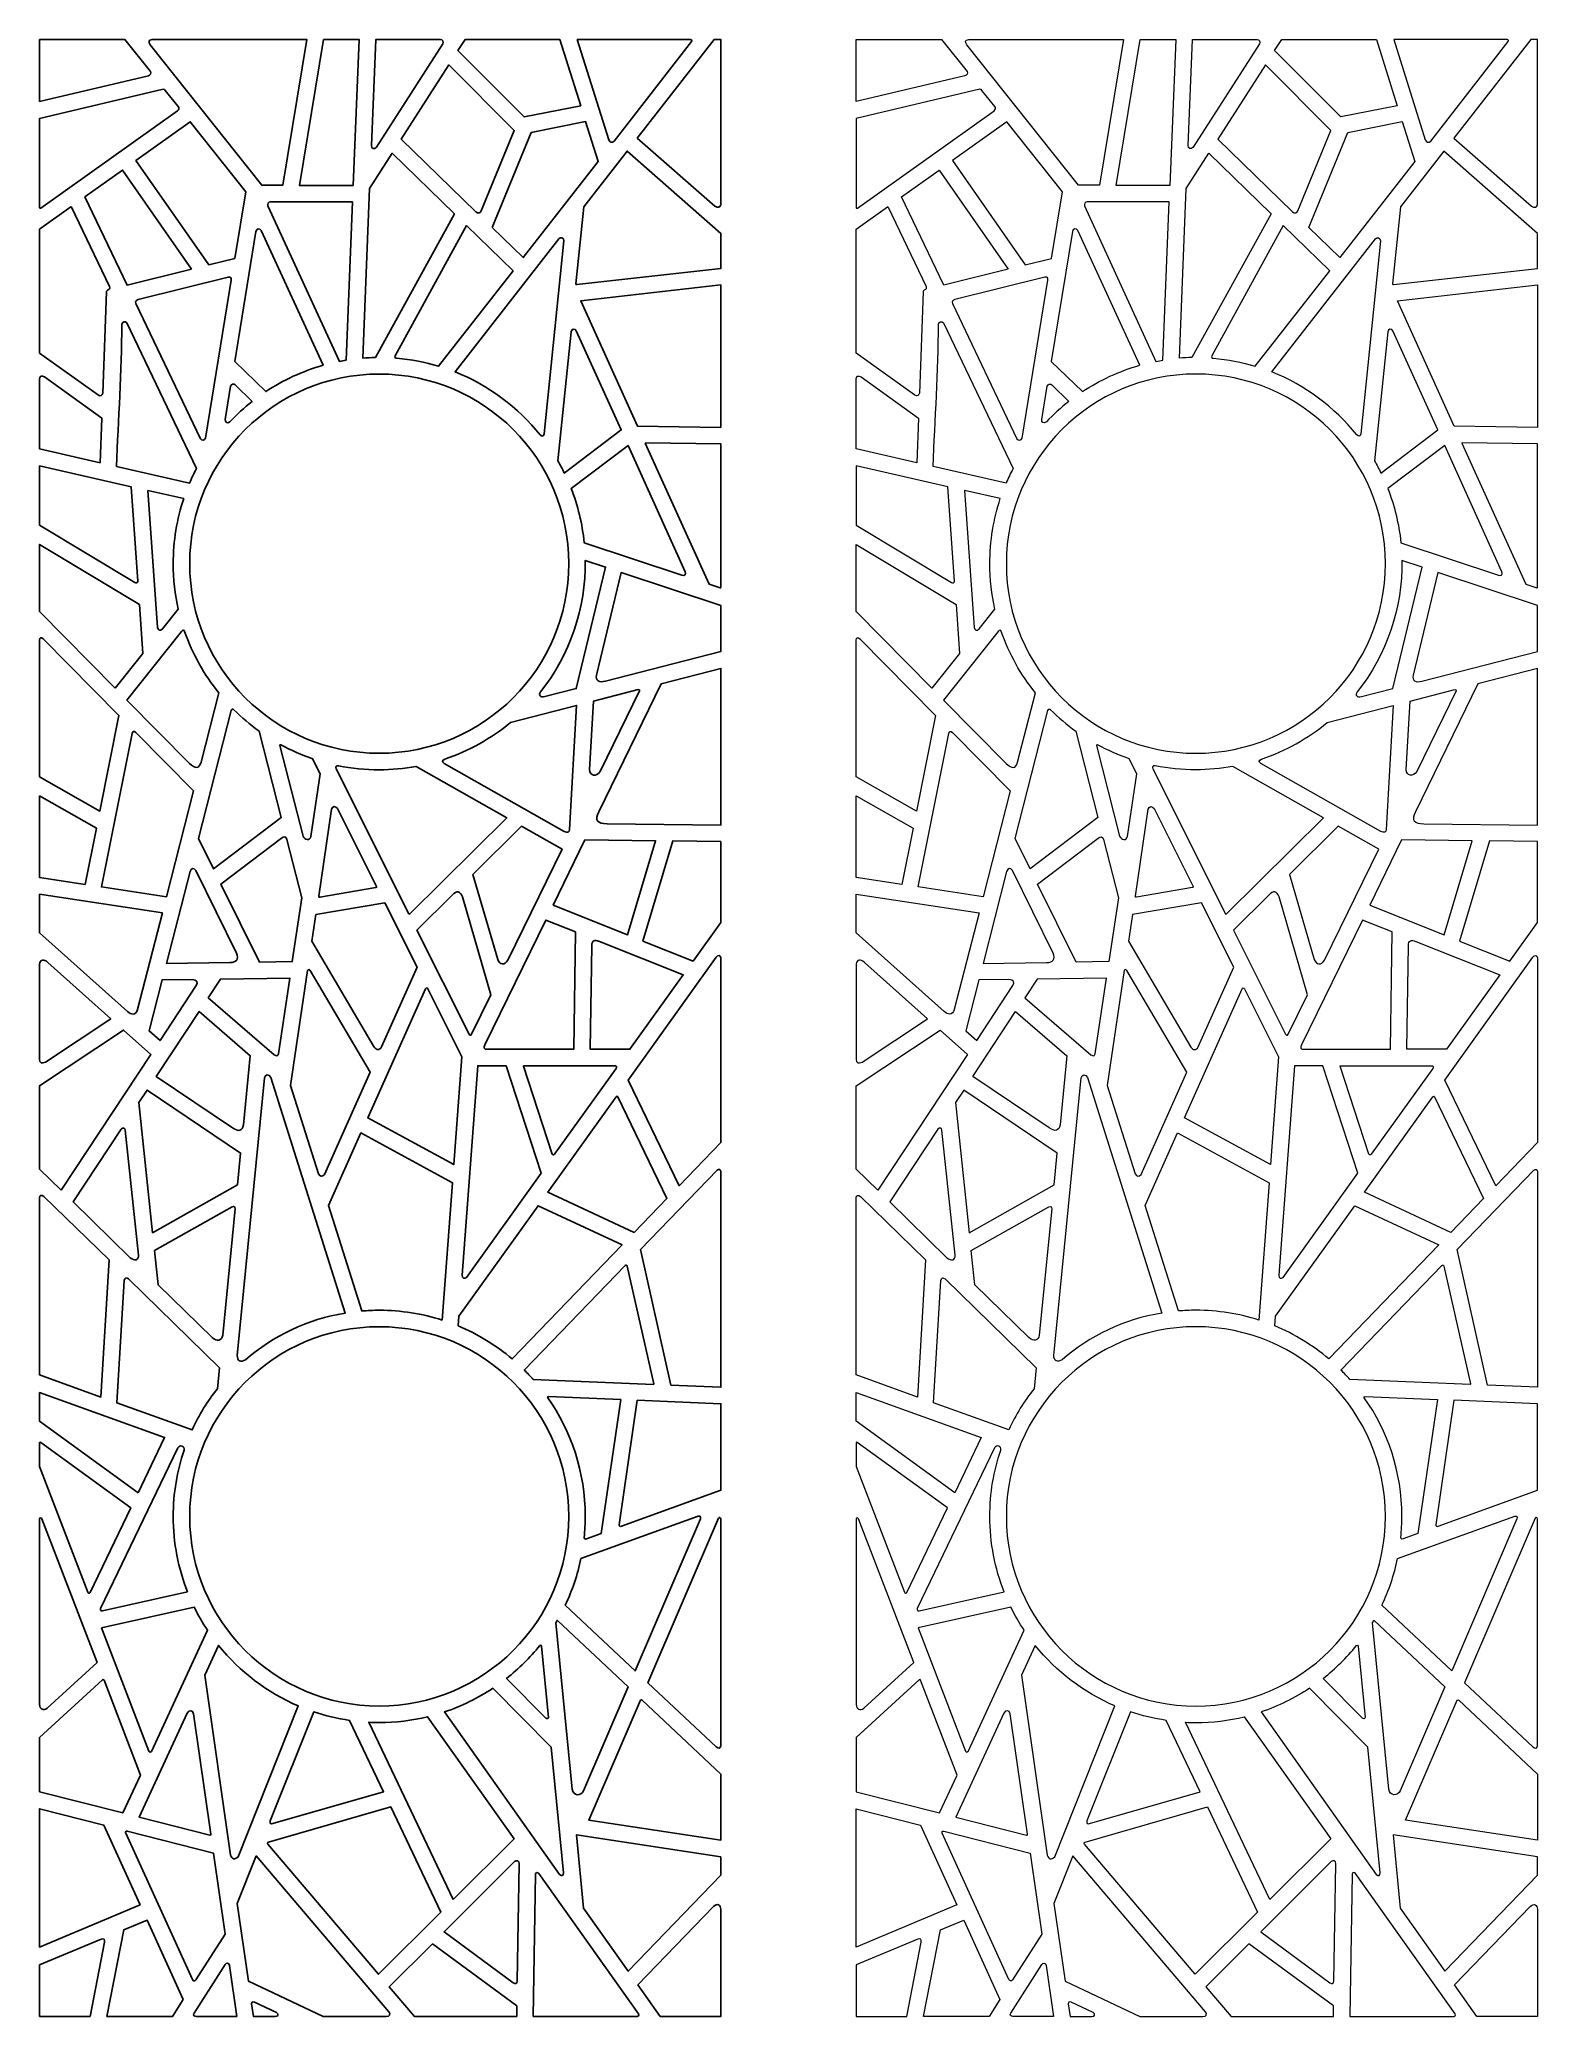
# Model space of a CAD drawing. Header units: centimetres. Extents: x -82 to 82, y -108 to 108.
import ezdxf

# ---------------------------------------------------------------- set-up
doc = ezdxf.new("R2010")
doc.units = ezdxf.units.CM
doc.header["$MEASUREMENT"] = 0
doc.layers.add('layer 1', color=7, linetype='Continuous')

msp = doc.modelspace()

# ---------------------------------------------------------------- linework, layer by layer
at = {"layer": 'layer 1', "color": 177}
for points, knots in [([(-69.90945, 103.94986), (-69.69535, 103.98312), (-69.59209, 104.21389), (-69.68512, 104.4024), (-69.68512, 104.4024), (-69.68512, 104.4024), (-72.46236, 107.89956), (-72.46236, 107.89956), (-72.46236, 107.89956), (-72.46236, 107.89956), (-81.79111, 107.89957), (-81.79111, 107.89957), (-81.79111, 107.89957), (-81.79111, 107.89957), (-81.7911, 101.14327), (-81.7911, 101.14327), (-81.7911, 101.14327), (-81.7911, 101.14327), (-69.90945, 103.94986), (-69.90945, 103.94986)], [0, 0, 0, 0, 0.166666667, 0.166666667, 0.166666667, 0.166666667, 0.333333333, 0.333333333, 0.333333333, 0.333333333, 0.5, 0.5, 0.5, 0.5, 0.666666667, 0.666666667, 0.666666667, 0.666666667, 1, 1, 1, 1]), ([(-69.71614, 107.33578), (-69.71614, 107.33578), (-57.53201, 91.99327), (-57.53201, 91.99327), (-57.53201, 91.99327), (-57.53201, 91.99327), (-55.22745, 91.98834), (-55.22745, 91.98834), (-55.22745, 91.98834), (-55.22745, 91.98834), (-52.5932, 107.89959), (-52.5932, 107.89959), (-52.5932, 107.89959), (-52.5932, 107.89959), (-69.50784, 107.89956), (-69.50784, 107.89956), (-69.50784, 107.89956), (-69.90792, 107.88577), (-69.91743, 107.63364), (-69.71614, 107.33578)], [0, 0, 0, 0, 0.166666667, 0.166666667, 0.166666667, 0.166666667, 0.333333333, 0.333333333, 0.333333333, 0.333333333, 0.5, 0.5, 0.5, 0.5, 0.666666667, 0.666666667, 0.666666667, 0.666666667, 1, 1, 1, 1]), ([(-47.52918, 91.97192), (-47.52918, 91.97192), (-46.88253, 107.89957), (-46.88253, 107.89957), (-46.88253, 107.89957), (-46.88253, 107.89957), (-50.76877, 107.89957), (-50.76877, 107.89957), (-50.76877, 107.89957), (-50.76877, 107.89957), (-53.40373, 91.98444), (-53.40373, 91.98444), (-53.40373, 91.98444), (-53.40373, 91.98444), (-47.52918, 91.97192), (-47.52918, 91.97192)], [0, 0, 0, 0, 0.2, 0.2, 0.2, 0.2, 0.4, 0.4, 0.4, 0.4, 0.6, 0.6, 0.6, 0.6, 1, 1, 1, 1]), ([(-37.75574, 107.43818), (-37.63189, 107.6303), (-37.76869, 107.9006), (-38.00819, 107.9006), (-38.00819, 107.9006), (-38.00819, 107.9006), (-45.08104, 107.89957), (-45.08104, 107.89957), (-45.08104, 107.89957), (-45.08104, 107.89957), (-45.55026, 96.34245), (-45.55026, 96.34245), (-45.55026, 96.34245), (-45.57343, 95.93878), (-45.17517, 95.86374), (-44.98928, 96.15418), (-44.98928, 96.15418), (-44.98928, 96.15418), (-37.75574, 107.43818), (-37.75574, 107.43818)], [0, 0, 0, 0, 0.166666667, 0.166666667, 0.166666667, 0.166666667, 0.333333333, 0.333333333, 0.333333333, 0.333333333, 0.5, 0.5, 0.5, 0.5, 0.666666667, 0.666666667, 0.666666667, 0.666666667, 1, 1, 1, 1]), ([(-24.96686, 107.89958), (-24.96686, 107.89958), (-35.32196, 107.89957), (-35.32196, 107.89957), (-35.32196, 107.89957), (-35.32196, 107.89957), (-36.10657, 106.69532), (-36.10657, 106.69532), (-36.10657, 106.69532), (-36.10657, 106.69532), (-28.85565, 99.44752), (-28.85565, 99.44752), (-28.85565, 99.44752), (-28.85565, 99.44752), (-22.69741, 100.68016), (-22.69741, 100.68016), (-22.69741, 100.68016), (-22.69741, 100.68016), (-24.96686, 107.89958), (-24.96686, 107.89958)], [0, 0, 0, 0, 0.166666667, 0.166666667, 0.166666667, 0.166666667, 0.333333333, 0.333333333, 0.333333333, 0.333333333, 0.5, 0.5, 0.5, 0.5, 0.666666667, 0.666666667, 0.666666667, 0.666666667, 1, 1, 1, 1]), ([(-10.58605, 107.68035), (-10.58605, 107.68035), (-19.0489, 96.82374), (-19.0489, 96.82374), (-19.0489, 96.82374), (-19.30302, 96.59995), (-19.49967, 96.64293), (-19.63887, 96.95266), (-19.63887, 96.95266), (-19.63887, 96.95266), (-23.0801, 107.89956), (-23.0801, 107.89956), (-23.0801, 107.89956), (-23.0801, 107.89956), (-10.71153, 107.89955), (-10.71153, 107.89955), (-10.71153, 107.89955), (-10.57938, 107.896), (-10.48507, 107.81753), (-10.58605, 107.68035)], [0, 0, 0, 0, 0.166666667, 0.166666667, 0.166666667, 0.166666667, 0.333333333, 0.333333333, 0.333333333, 0.333333333, 0.5, 0.5, 0.5, 0.5, 0.666666667, 0.666666667, 0.666666667, 0.666666667, 1, 1, 1, 1]), ([(-8.05028, 89.70665), (-8.05028, 89.70665), (-16.51943, 97.14086), (-16.51943, 97.14086), (-16.51943, 97.14086), (-16.51943, 97.14086), (-8.13289, 107.89957), (-8.13289, 107.89957), (-8.13289, 107.89957), (-8.13289, 107.89957), (-7.39112, 107.89957), (-7.39112, 107.89957), (-7.39112, 107.89957), (-7.39112, 107.89957), (-7.39114, 89.89421), (-7.39114, 89.89421), (-7.39114, 89.89421), (-7.39848, 89.58641), (-7.72093, 89.44871), (-8.05028, 89.70665)], [0, 0, 0, 0, 0.166666667, 0.166666667, 0.166666667, 0.166666667, 0.333333333, 0.333333333, 0.333333333, 0.333333333, 0.5, 0.5, 0.5, 0.5, 0.666666667, 0.666666667, 0.666666667, 0.666666667, 1, 1, 1, 1]), ([(-34.13013, 89.10625), (-34.13013, 89.10625), (-42.29123, 97.02784), (-42.29123, 97.02784), (-42.29123, 97.02784), (-42.29123, 97.02784), (-37.09314, 105.13661), (-37.09314, 105.13661), (-37.09314, 105.13661), (-37.09314, 105.13661), (-29.94272, 97.98918), (-29.94272, 97.98918), (-29.94272, 97.98918), (-29.94272, 97.98918), (-33.56575, 89.19834), (-33.56575, 89.19834), (-33.56575, 89.19834), (-33.68293, 88.9217), (-33.87105, 88.891), (-34.13013, 89.10625)], [0, 0, 0, 0, 0.166666667, 0.166666667, 0.166666667, 0.166666667, 0.333333333, 0.333333333, 0.333333333, 0.333333333, 0.5, 0.5, 0.5, 0.5, 0.666666667, 0.666666667, 0.666666667, 0.666666667, 1, 1, 1, 1]), ([(-81.79112, 89.53974), (-81.79112, 89.53974), (-81.79112, 99.29375), (-81.79112, 99.29375), (-81.79112, 99.29375), (-81.79112, 99.29375), (-68.2996, 102.4806), (-68.2996, 102.4806), (-68.2996, 102.4806), (-68.20256, 102.49242), (-68.10683, 102.4296), (-68.05949, 102.35486), (-68.05949, 102.35486), (-68.05949, 102.35486), (-66.65915, 100.59206), (-66.65915, 100.59206), (-66.65915, 100.59206), (-66.53233, 100.45221), (-66.5665, 100.22551), (-66.73216, 100.1303), (-66.73216, 100.1303), (-66.73216, 100.1303), (-81.64433, 89.50176), (-81.64433, 89.50176), (-81.64433, 89.50176), (-81.72936, 89.44879), (-81.78941, 89.47315), (-81.79112, 89.53974)], [0, 0, 0, 0, 0.125, 0.125, 0.125, 0.125, 0.25, 0.25, 0.25, 0.25, 0.375, 0.375, 0.375, 0.375, 0.5, 0.5, 0.5, 0.5, 0.625, 0.625, 0.625, 0.625, 0.75, 0.75, 0.75, 0.75, 1, 1, 1, 1]), ([(-63.32154, 83.30071), (-63.32154, 83.30071), (-71.26572, 94.68864), (-71.26572, 94.68864), (-71.26572, 94.68864), (-71.26572, 94.68864), (-65.33044, 98.91893), (-65.33044, 98.91893), (-65.33044, 98.91893), (-65.33044, 98.91893), (-59.27441, 91.29307), (-59.27441, 91.29307), (-59.27441, 91.29307), (-59.27441, 91.29307), (-60.46573, 84.01307), (-60.46573, 84.01307), (-60.46573, 84.01307), (-60.46573, 84.01307), (-63.32154, 83.30071), (-63.32154, 83.30071)], [0, 0, 0, 0, 0.166666667, 0.166666667, 0.166666667, 0.166666667, 0.333333333, 0.333333333, 0.333333333, 0.333333333, 0.5, 0.5, 0.5, 0.5, 0.666666667, 0.666666667, 0.666666667, 0.666666667, 1, 1, 1, 1]), ([(-32.36362, 87.39158), (-32.36362, 87.39158), (-28.9695, 84.09709), (-28.9695, 84.09709), (-28.9695, 84.09709), (-28.9695, 84.09709), (-20.78499, 94.5966), (-20.78499, 94.5966), (-20.78499, 94.5966), (-20.78499, 94.5966), (-22.15453, 98.95321), (-22.15453, 98.95321), (-22.15453, 98.95321), (-22.15453, 98.95321), (-28.08811, 97.76556), (-28.08811, 97.76556), (-28.08811, 97.76556), (-28.08811, 97.76556), (-32.36362, 87.39158), (-32.36362, 87.39158)], [0, 0, 0, 0, 0.166666667, 0.166666667, 0.166666667, 0.166666667, 0.333333333, 0.333333333, 0.333333333, 0.333333333, 0.5, 0.5, 0.5, 0.5, 0.666666667, 0.666666667, 0.666666667, 0.666666667, 1, 1, 1, 1]), ([(-46.4824, 73.11848), (-46.03212, 73.15394), (-45.57805, 73.1761), (-45.12076, 73.18457), (-45.12076, 73.18457), (-45.12076, 73.18457), (-36.49177, 88.89021), (-36.49177, 88.89021), (-36.49177, 88.89021), (-36.49177, 88.89021), (-43.28245, 95.48163), (-43.28245, 95.48163), (-43.28245, 95.48163), (-43.28245, 95.48163), (-45.74087, 91.64658), (-45.74087, 91.64658), (-45.74087, 91.64658), (-45.74087, 91.64658), (-46.49258, 73.12793), (-46.49258, 73.12793), (-46.49258, 73.12793), (-46.49227, 73.12187), (-46.48887, 73.11871), (-46.4824, 73.11848)], [0, 0, 0, 0, 0.142857143, 0.142857143, 0.142857143, 0.142857143, 0.285714286, 0.285714286, 0.285714286, 0.285714286, 0.428571429, 0.428571429, 0.428571429, 0.428571429, 0.571428571, 0.571428571, 0.571428571, 0.571428571, 0.714285714, 0.714285714, 0.714285714, 0.714285714, 1, 1, 1, 1]), ([(-23.21668, 81.22098), (-23.21668, 81.22098), (-22.35762, 89.65137), (-22.35762, 89.65137), (-22.35762, 89.65137), (-22.35762, 89.65137), (-17.62788, 95.71892), (-17.62788, 95.71892), (-17.62788, 95.71892), (-17.62788, 95.71892), (-7.39112, 86.73301), (-7.39112, 86.73301), (-7.39112, 86.73301), (-7.39112, 86.73301), (-7.39111, 82.91848), (-7.39111, 82.91848), (-7.39111, 82.91848), (-7.39111, 82.91848), (-23.12747, 81.15339), (-23.12747, 81.15339), (-23.12747, 81.15339), (-23.19764, 81.14756), (-23.21885, 81.1652), (-23.21668, 81.22098)], [0, 0, 0, 0, 0.142857143, 0.142857143, 0.142857143, 0.142857143, 0.285714286, 0.285714286, 0.285714286, 0.285714286, 0.428571429, 0.428571429, 0.428571429, 0.428571429, 0.571428571, 0.571428571, 0.571428571, 0.571428571, 0.714285714, 0.714285714, 0.714285714, 0.714285714, 1, 1, 1, 1]), ([(-65.19086, 82.83442), (-65.19086, 82.83442), (-72.73155, 93.64391), (-72.73155, 93.64391), (-72.73155, 93.64391), (-72.73155, 93.64391), (-76.83124, 90.72185), (-76.83124, 90.72185), (-76.83124, 90.72185), (-76.83124, 90.72185), (-72.22423, 81.07997), (-72.22423, 81.07997), (-72.22423, 81.07997), (-72.22423, 81.07997), (-65.19086, 82.83442), (-65.19086, 82.83442)], [0, 0, 0, 0, 0.2, 0.2, 0.2, 0.2, 0.4, 0.4, 0.4, 0.4, 0.6, 0.6, 0.6, 0.6, 1, 1, 1, 1]), ([(-78.37638, 89.62051), (-78.37638, 89.62051), (-81.79112, 87.18676), (-81.79112, 87.18676), (-81.79112, 87.18676), (-81.79112, 87.18676), (-81.7911, 73.6663), (-81.7911, 73.6663), (-81.7911, 73.6663), (-81.7911, 73.6663), (-75.36982, 69.06248), (-75.36982, 69.06248), (-75.36982, 69.06248), (-75.17941, 68.9222), (-74.8915, 69.0573), (-74.8915, 69.30491), (-74.8915, 69.30491), (-74.8915, 69.30491), (-74.47951, 80.3487), (-74.47951, 80.3487), (-74.47951, 80.3487), (-74.47921, 80.46022), (-74.41599, 80.53222), (-74.28989, 80.5647), (-74.28989, 80.5647), (-74.19554, 80.61527), (-74.08556, 80.75419), (-74.15405, 80.94388), (-74.15405, 80.94388), (-74.15405, 80.94388), (-78.29002, 89.59943), (-78.29002, 89.59943), (-78.29002, 89.59943), (-78.30572, 89.63249), (-78.33827, 89.64519), (-78.37638, 89.62051)], [0, 0, 0, 0, 0.1, 0.1, 0.1, 0.1, 0.2, 0.2, 0.2, 0.2, 0.3, 0.3, 0.3, 0.3, 0.4, 0.4, 0.4, 0.4, 0.5, 0.5, 0.5, 0.5, 0.6, 0.6, 0.6, 0.6, 0.7, 0.7, 0.7, 0.7, 0.8, 0.8, 0.8, 0.8, 1, 1, 1, 1]), ([(-56.84663, 89.75845), (-56.94339, 89.95366), (-56.79994, 90.19666), (-56.57143, 90.19116), (-56.57143, 90.19116), (-56.57143, 90.19116), (-47.60222, 90.17211), (-47.60222, 90.17211), (-47.60222, 90.17211), (-47.60222, 90.17211), (-48.3014, 72.90081), (-48.3014, 72.90081), (-48.3014, 72.90081), (-48.55275, 72.8603), (-48.80271, 72.81559), (-49.05121, 72.76681), (-49.05121, 72.76681), (-49.05121, 72.76681), (-56.84663, 89.75845), (-56.84663, 89.75845)], [0, 0, 0, 0, 0.166666667, 0.166666667, 0.166666667, 0.166666667, 0.333333333, 0.333333333, 0.333333333, 0.333333333, 0.5, 0.5, 0.5, 0.5, 0.666666667, 0.666666667, 0.666666667, 0.666666667, 1, 1, 1, 1]), ([(-58.16099, 86.95111), (-58.14478, 87.27067), (-57.70022, 87.3377), (-57.58313, 87.048), (-57.58313, 87.048), (-57.58313, 87.048), (-50.83405, 72.34023), (-50.83405, 72.34023), (-50.83405, 72.34023), (-53.08388, 71.70326), (-55.19076, 70.7233), (-57.09468, 69.46316), (-57.09468, 69.46316), (-57.09468, 69.46316), (-60.48134, 72.77193), (-60.48134, 72.77193), (-60.48134, 72.77193), (-60.48134, 72.77193), (-58.16099, 86.95111), (-58.16099, 86.95111)], [0, 0, 0, 0, 0.166666667, 0.166666667, 0.166666667, 0.166666667, 0.333333333, 0.333333333, 0.333333333, 0.333333333, 0.5, 0.5, 0.5, 0.5, 0.666666667, 0.666666667, 0.666666667, 0.666666667, 1, 1, 1, 1]), ([(-42.95913, 73.38536), (-42.95913, 73.38536), (-35.15246, 87.59016), (-35.15246, 87.59016), (-35.15246, 87.59016), (-35.15246, 87.59016), (-30.08266, 82.66907), (-30.08266, 82.66907), (-30.08266, 82.66907), (-30.08266, 82.66907), (-38.21313, 72.24049), (-38.21313, 72.24049), (-38.21313, 72.24049), (-39.68133, 72.68157), (-41.21267, 72.9767), (-42.79018, 73.10901), (-42.79018, 73.10901), (-42.97345, 73.12647), (-43.02976, 73.2186), (-42.95913, 73.38536)], [0, 0, 0, 0, 0.166666667, 0.166666667, 0.166666667, 0.166666667, 0.333333333, 0.333333333, 0.333333333, 0.333333333, 0.5, 0.5, 0.5, 0.5, 0.666666667, 0.666666667, 0.666666667, 0.666666667, 1, 1, 1, 1]), ([(-26.69221, 64.86967), (-26.69221, 64.86967), (-24.54661, 85.92575), (-24.54661, 85.92575), (-24.54661, 85.92575), (-24.50362, 86.24724), (-24.91901, 86.40199), (-25.09165, 86.1441), (-25.09165, 86.1441), (-25.09165, 86.1441), (-36.41707, 71.61633), (-36.41707, 71.61633), (-36.41707, 71.61633), (-32.74643, 70.16276), (-29.5489, 67.77041), (-27.12041, 64.73651), (-27.12041, 64.73651), (-26.90069, 64.52071), (-26.72372, 64.57364), (-26.69221, 64.86967)], [0, 0, 0, 0, 0.166666667, 0.166666667, 0.166666667, 0.166666667, 0.333333333, 0.333333333, 0.333333333, 0.333333333, 0.5, 0.5, 0.5, 0.5, 0.666666667, 0.666666667, 0.666666667, 0.666666667, 1, 1, 1, 1]), ([(-71.26816, 79.06825), (-71.39158, 79.28267), (-71.21621, 79.46391), (-71.01025, 79.52687), (-71.01025, 79.52687), (-71.01025, 79.52687), (-61.20713, 81.97303), (-61.20713, 81.97303), (-61.20713, 81.97303), (-60.88098, 82.03229), (-60.83423, 81.81931), (-60.85542, 81.64192), (-60.85542, 81.64192), (-60.85542, 81.64192), (-63.67806, 64.38366), (-63.67806, 64.38366), (-63.67806, 64.38366), (-63.75347, 64.12549), (-64.1099, 64.09406), (-64.23239, 64.32958), (-64.23239, 64.32958), (-64.23239, 64.32958), (-71.26816, 79.06825), (-71.26816, 79.06825)], [0, 0, 0, 0, 0.142857143, 0.142857143, 0.142857143, 0.142857143, 0.285714286, 0.285714286, 0.285714286, 0.285714286, 0.428571429, 0.428571429, 0.428571429, 0.428571429, 0.571428571, 0.571428571, 0.571428571, 0.571428571, 0.714285714, 0.714285714, 0.714285714, 0.714285714, 1, 1, 1, 1]), ([(-7.39111, 65.55634), (-7.39111, 65.55634), (-7.39112, 81.10727), (-7.39112, 81.10727), (-7.39112, 81.10727), (-7.39112, 81.10727), (-22.68627, 79.39174), (-22.68627, 79.39174), (-22.68627, 79.39174), (-22.68627, 79.39174), (-16.47739, 65.67705), (-16.47739, 65.67705), (-16.47739, 65.67705), (-16.47739, 65.67705), (-7.39111, 65.55634), (-7.39111, 65.55634)], [0, 0, 0, 0, 0.2, 0.2, 0.2, 0.2, 0.4, 0.4, 0.4, 0.4, 0.6, 0.6, 0.6, 0.6, 1, 1, 1, 1]), ([(-72.2597, 76.96096), (-72.41398, 77.20821), (-72.8144, 77.10551), (-72.8144, 76.8024), (-72.8144, 76.8024), (-72.8144, 71.68488), (-73.19021, 66.43981), (-73.38745, 61.29678), (-73.38745, 61.29678), (-73.38745, 61.29678), (-65.41036, 59.4815), (-65.41036, 59.4815), (-65.41036, 59.4815), (-65.18202, 60.01858), (-64.93344, 60.54498), (-64.66554, 61.0597), (-64.66554, 61.0597), (-64.66554, 61.0597), (-72.2597, 76.96096), (-72.2597, 76.96096)], [0, 0, 0, 0, 0.166666667, 0.166666667, 0.166666667, 0.166666667, 0.333333333, 0.333333333, 0.333333333, 0.333333333, 0.5, 0.5, 0.5, 0.5, 0.666666667, 0.666666667, 0.666666667, 0.666666667, 1, 1, 1, 1]), ([(-23.74938, 75.99389), (-23.74104, 76.31741), (-23.29128, 76.39148), (-23.17174, 76.0996), (-23.17174, 76.0996), (-23.17174, 76.0996), (-18.27347, 65.27997), (-18.27347, 65.27997), (-18.27347, 65.27997), (-18.27347, 65.27997), (-24.48187, 60.58142), (-24.48187, 60.58142), (-24.48187, 60.58142), (-24.70211, 61.03046), (-24.93689, 61.47109), (-25.18557, 61.90269), (-25.18557, 61.90269), (-25.18557, 61.90269), (-23.74938, 75.99389), (-23.74938, 75.99389)], [0, 0, 0, 0, 0.166666667, 0.166666667, 0.166666667, 0.166666667, 0.333333333, 0.333333333, 0.333333333, 0.333333333, 0.5, 0.5, 0.5, 0.5, 0.666666667, 0.666666667, 0.666666667, 0.666666667, 1, 1, 1, 1]), ([(-81.7911, 70.82063), (-81.7911, 70.82063), (-81.7911, 63.21003), (-81.7911, 63.21003), (-81.7911, 63.21003), (-81.7911, 63.21003), (-75.17346, 61.7034), (-75.17346, 61.7034), (-75.17346, 61.7034), (-75.17346, 61.7034), (-74.99208, 66.57691), (-74.99208, 66.57691), (-74.99208, 66.57691), (-74.99208, 66.57691), (-81.26322, 71.07305), (-81.26322, 71.07305), (-81.26322, 71.07305), (-81.57789, 71.24869), (-81.77955, 71.15172), (-81.7911, 70.82063)], [0, 0, 0, 0, 0.166666667, 0.166666667, 0.166666667, 0.166666667, 0.333333333, 0.333333333, 0.333333333, 0.333333333, 0.5, 0.5, 0.5, 0.5, 0.666666667, 0.666666667, 0.666666667, 0.666666667, 1, 1, 1, 1]), ([(-65.39458, 50.68656), (-65.39458, 62.11693), (-56.12495, 71.38656), (-44.69458, 71.38656), (-44.69458, 71.38656), (-33.26421, 71.38656), (-23.99458, 62.11693), (-23.99458, 50.68656), (-23.99458, 50.68656), (-23.99458, 39.25619), (-33.26421, 29.98656), (-44.69458, 29.98656), (-44.69458, 29.98656), (-56.12495, 29.98656), (-65.39458, 39.25619), (-65.39458, 50.68656)], [0, 0, 0, 0, 0.2, 0.2, 0.2, 0.2, 0.4, 0.4, 0.4, 0.4, 0.6, 0.6, 0.6, 0.6, 1, 1, 1, 1]), ([(-61.52006, 66.42458), (-61.56821, 66.14017), (-61.29327, 65.94361), (-61.02441, 66.16492), (-61.02441, 66.16492), (-60.2642, 66.96682), (-59.44556, 67.71277), (-58.57538, 68.39595), (-58.57538, 68.39595), (-58.57538, 68.39595), (-60.41498, 70.19116), (-60.41498, 70.19116), (-60.41498, 70.19116), (-60.56858, 70.3576), (-60.85969, 70.29505), (-60.92332, 70.0713), (-60.92332, 70.0713), (-60.92332, 70.0713), (-61.52006, 66.42458), (-61.52006, 66.42458)], [0, 0, 0, 0, 0.166666667, 0.166666667, 0.166666667, 0.166666667, 0.333333333, 0.333333333, 0.333333333, 0.333333333, 0.5, 0.5, 0.5, 0.5, 0.666666667, 0.666666667, 0.666666667, 0.666666667, 1, 1, 1, 1]), ([(-11.64533, 49.43644), (-11.64533, 49.43644), (-22.30958, 52.97475), (-22.30958, 52.97475), (-22.30958, 52.97475), (-22.5184, 55.04121), (-23.0069, 57.02544), (-23.73662, 58.88849), (-23.73662, 58.88849), (-23.73662, 58.88849), (-17.51234, 63.59868), (-17.51234, 63.59868), (-17.51234, 63.59868), (-17.51234, 63.59868), (-11.27063, 49.8115), (-11.27063, 49.8115), (-11.27063, 49.8115), (-11.16764, 49.51282), (-11.32251, 49.33625), (-11.64533, 49.43644)], [0, 0, 0, 0, 0.166666667, 0.166666667, 0.166666667, 0.166666667, 0.333333333, 0.333333333, 0.333333333, 0.333333333, 0.5, 0.5, 0.5, 0.5, 0.666666667, 0.666666667, 0.666666667, 0.666666667, 1, 1, 1, 1]), ([(-15.61578, 63.86552), (-15.61578, 63.86552), (-7.39112, 63.75627), (-7.39112, 63.75627), (-7.39112, 63.75627), (-7.39112, 63.75627), (-7.39113, 48.07027), (-7.39113, 48.07027), (-7.39113, 48.07027), (-7.39352, 48.03182), (-7.41804, 48.02014), (-7.46469, 48.03523), (-7.46469, 48.03523), (-7.46469, 48.03523), (-8.67257, 48.43717), (-8.67257, 48.43717), (-8.67257, 48.43717), (-8.67257, 48.43717), (-15.63968, 63.82657), (-15.63968, 63.82657), (-15.63968, 63.82657), (-15.64897, 63.85091), (-15.641, 63.8639), (-15.61578, 63.86552)], [0, 0, 0, 0, 0.142857143, 0.142857143, 0.142857143, 0.142857143, 0.285714286, 0.285714286, 0.285714286, 0.285714286, 0.428571429, 0.428571429, 0.428571429, 0.428571429, 0.571428571, 0.571428571, 0.571428571, 0.571428571, 0.714285714, 0.714285714, 0.714285714, 0.714285714, 1, 1, 1, 1]), ([(-71.39293, 48.62614), (-71.39293, 48.62614), (-81.79111, 54.89029), (-81.79111, 54.89029), (-81.79111, 54.89029), (-81.79111, 54.89029), (-81.79111, 61.36404), (-81.79111, 61.36404), (-81.79111, 61.36404), (-81.79111, 61.36404), (-71.78865, 59.08677), (-71.78865, 59.08677), (-71.78865, 59.08677), (-71.78865, 59.08677), (-71.05701, 48.77336), (-71.05701, 48.77336), (-71.05701, 48.77336), (-71.08533, 48.60614), (-71.19732, 48.55707), (-71.39293, 48.62614)], [0, 0, 0, 0, 0.166666667, 0.166666667, 0.166666667, 0.166666667, 0.333333333, 0.333333333, 0.333333333, 0.333333333, 0.5, 0.5, 0.5, 0.5, 0.666666667, 0.666666667, 0.666666667, 0.666666667, 1, 1, 1, 1]), ([(-68.89415, 43.72252), (-68.89415, 43.72252), (-69.95456, 58.66921), (-69.95456, 58.66921), (-69.95456, 58.66921), (-69.95456, 58.66921), (-66.05279, 57.78151), (-66.05279, 57.78151), (-66.05279, 57.78151), (-66.79351, 55.55092), (-67.19457, 53.16548), (-67.19457, 50.68656), (-67.19457, 50.68656), (-67.19457, 48.97714), (-67.00394, 47.31245), (-66.64265, 45.71204), (-66.64265, 45.71204), (-66.64265, 45.71204), (-68.36437, 43.55375), (-68.36437, 43.55375), (-68.36437, 43.55375), (-68.60743, 43.32791), (-68.86961, 43.40985), (-68.89415, 43.72252)], [0, 0, 0, 0, 0.142857143, 0.142857143, 0.142857143, 0.142857143, 0.285714286, 0.285714286, 0.285714286, 0.285714286, 0.428571429, 0.428571429, 0.428571429, 0.428571429, 0.571428571, 0.571428571, 0.571428571, 0.571428571, 0.714285714, 0.714285714, 0.714285714, 0.714285714, 1, 1, 1, 1]), ([(-73.52217, 37.0881), (-73.52217, 37.0881), (-70.49705, 40.88029), (-70.49705, 40.88029), (-70.49705, 40.88029), (-70.49705, 40.88029), (-70.87539, 46.21304), (-70.87539, 46.21304), (-70.87539, 46.21304), (-70.87539, 46.21304), (-81.79111, 52.789), (-81.79111, 52.789), (-81.79111, 52.789), (-81.79111, 52.789), (-81.7911, 45.45373), (-81.7911, 45.45373), (-81.7911, 45.45373), (-81.7911, 45.45373), (-73.52217, 37.0881), (-73.52217, 37.0881)], [0, 0, 0, 0, 0.166666667, 0.166666667, 0.166666667, 0.166666667, 0.333333333, 0.333333333, 0.333333333, 0.333333333, 0.5, 0.5, 0.5, 0.5, 0.666666667, 0.666666667, 0.666666667, 0.666666667, 1, 1, 1, 1]), ([(-27.07153, 36.69889), (-23.84799, 40.75923), (-22.11721, 45.83551), (-22.19731, 51.03994), (-22.19731, 51.03994), (-22.19731, 51.03994), (-19.98456, 50.30411), (-19.98456, 50.30411), (-19.98456, 50.30411), (-19.98456, 50.30411), (-23.17995, 37.0505), (-23.17995, 37.0505), (-23.17995, 37.0505), (-23.17995, 37.0505), (-26.60131, 36.17048), (-26.60131, 36.17048), (-26.60131, 36.17048), (-27.12002, 36.07356), (-27.33238, 36.32247), (-27.07153, 36.69889)], [0, 0, 0, 0, 0.166666667, 0.166666667, 0.166666667, 0.166666667, 0.333333333, 0.333333333, 0.333333333, 0.333333333, 0.5, 0.5, 0.5, 0.5, 0.666666667, 0.666666667, 0.666666667, 0.666666667, 1, 1, 1, 1]), ([(-20.97443, 38.51855), (-20.97443, 38.51855), (-18.27049, 49.73375), (-18.27049, 49.73375), (-18.27049, 49.73375), (-18.27049, 49.73375), (-7.39112, 46.11375), (-7.39112, 46.11375), (-7.39112, 46.11375), (-7.39112, 46.11375), (-7.39112, 41.11156), (-7.39112, 41.11156), (-7.39112, 41.11156), (-7.39112, 41.11156), (-20.00245, 37.86778), (-20.00245, 37.86778), (-20.00245, 37.86778), (-20.70524, 37.66961), (-21.11511, 37.9209), (-20.97443, 38.51855)], [0, 0, 0, 0, 0.166666667, 0.166666667, 0.166666667, 0.166666667, 0.333333333, 0.333333333, 0.333333333, 0.333333333, 0.5, 0.5, 0.5, 0.5, 0.666666667, 0.666666667, 0.666666667, 0.666666667, 1, 1, 1, 1]), ([(-65.41298, 28.88406), (-65.41298, 28.88406), (-72.24799, 35.79901), (-72.24799, 35.79901), (-72.24799, 35.79901), (-72.24799, 35.79901), (-66.27135, 43.29251), (-66.27135, 43.29251), (-66.27135, 43.29251), (-66.13039, 43.46151), (-66.02122, 43.45454), (-65.94387, 43.2716), (-65.94387, 43.2716), (-65.08767, 40.81801), (-63.81845, 38.55794), (-62.21963, 36.57472), (-62.21963, 36.57472), (-62.21963, 36.57472), (-64.15921, 29.01579), (-64.15921, 29.01579), (-64.15921, 29.01579), (-64.3587, 28.29117), (-64.77663, 28.24727), (-65.41298, 28.88406)], [0, 0, 0, 0, 0.142857143, 0.142857143, 0.142857143, 0.142857143, 0.285714286, 0.285714286, 0.285714286, 0.285714286, 0.428571429, 0.428571429, 0.428571429, 0.428571429, 0.571428571, 0.571428571, 0.571428571, 0.571428571, 0.714285714, 0.714285714, 0.714285714, 0.714285714, 1, 1, 1, 1]), ([(-81.79111, 42.33017), (-81.79111, 42.33017), (-81.79111, 27.41999), (-81.79111, 27.41999), (-81.79111, 27.41999), (-81.79111, 27.41999), (-75.20949, 23.68157), (-75.20949, 23.68157), (-75.20949, 23.68157), (-75.20949, 23.68157), (-73.11968, 34.12051), (-73.11968, 34.12051), (-73.11968, 34.12051), (-73.11968, 34.12051), (-81.38311, 42.48055), (-81.38311, 42.48055), (-81.38311, 42.48055), (-81.63278, 42.6654), (-81.76878, 42.61529), (-81.79111, 42.33017)], [0, 0, 0, 0, 0.166666667, 0.166666667, 0.166666667, 0.166666667, 0.333333333, 0.333333333, 0.333333333, 0.333333333, 0.5, 0.5, 0.5, 0.5, 0.666666667, 0.666666667, 0.666666667, 0.666666667, 1, 1, 1, 1]), ([(-20.7255, 23.60557), (-20.7255, 23.60557), (-13.88896, 37.58167), (-13.88896, 37.58167), (-13.88896, 37.58167), (-13.88896, 37.58167), (-7.39112, 39.25298), (-7.39112, 39.25298), (-7.39112, 39.25298), (-7.39112, 39.25298), (-7.39112, 22.15242), (-7.39112, 22.15242), (-7.39112, 22.15242), (-7.39112, 22.15242), (-19.80829, 22.29331), (-19.80829, 22.29331), (-19.80829, 22.29331), (-20.86794, 22.28437), (-21.20033, 22.66731), (-20.7255, 23.60557)], [0, 0, 0, 0, 0.166666667, 0.166666667, 0.166666667, 0.166666667, 0.333333333, 0.333333333, 0.333333333, 0.333333333, 0.5, 0.5, 0.5, 0.5, 0.666666667, 0.666666667, 0.666666667, 0.666666667, 1, 1, 1, 1]), ([(-16.41691, 36.93144), (-16.41691, 36.93144), (-21.30551, 35.67404), (-21.30551, 35.67404), (-21.30551, 35.67404), (-21.30551, 35.67404), (-21.71851, 28.21117), (-21.71851, 28.21117), (-21.71851, 28.21117), (-21.72515, 27.49311), (-20.94773, 27.39698), (-20.58407, 27.9843), (-20.58407, 27.9843), (-20.58407, 27.9843), (-16.27756, 36.79504), (-16.27756, 36.79504), (-16.27756, 36.79504), (-16.2494, 36.89476), (-16.29586, 36.94023), (-16.41691, 36.93144)], [0, 0, 0, 0, 0.166666667, 0.166666667, 0.166666667, 0.166666667, 0.333333333, 0.333333333, 0.333333333, 0.333333333, 0.5, 0.5, 0.5, 0.5, 0.666666667, 0.666666667, 0.666666667, 0.666666667, 1, 1, 1, 1]), ([(-60.85085, 34.66801), (-60.85085, 34.66801), (-64.43654, 20.69193), (-64.43654, 20.69193), (-64.43654, 20.69193), (-64.43654, 20.69193), (-62.794, 17.36048), (-62.794, 17.36048), (-62.794, 17.36048), (-62.794, 17.36048), (-55.39683, 22.97303), (-55.39683, 22.97303), (-55.39683, 22.97303), (-55.39683, 22.97303), (-57.80217, 32.39775), (-57.80217, 32.39775), (-57.80217, 32.39775), (-58.78609, 33.10433), (-59.71059, 33.88705), (-60.56695, 34.7394), (-60.56695, 34.7394), (-60.70326, 34.86823), (-60.79789, 34.84442), (-60.85085, 34.66801)], [0, 0, 0, 0, 0.142857143, 0.142857143, 0.142857143, 0.142857143, 0.285714286, 0.285714286, 0.285714286, 0.285714286, 0.428571429, 0.428571429, 0.428571429, 0.428571429, 0.571428571, 0.571428571, 0.571428571, 0.571428571, 0.714285714, 0.714285714, 0.714285714, 0.714285714, 1, 1, 1, 1]), ([(-23.90291, 21.66691), (-23.90291, 21.66691), (-23.13535, 35.2034), (-23.13535, 35.2034), (-23.13535, 35.2034), (-23.13535, 35.2034), (-30.35835, 33.34425), (-30.35835, 33.34425), (-30.35835, 33.34425), (-32.46617, 31.59941), (-34.89595, 30.23321), (-37.54677, 29.34575), (-37.54677, 29.34575), (-37.84421, 29.22318), (-37.86184, 29.06816), (-37.59964, 28.88073), (-37.59964, 28.88073), (-37.59964, 28.88073), (-24.48441, 21.45842), (-24.48441, 21.45842), (-24.48441, 21.45842), (-24.1322, 21.26998), (-23.93837, 21.33947), (-23.90291, 21.66691)], [0, 0, 0, 0, 0.142857143, 0.142857143, 0.142857143, 0.142857143, 0.285714286, 0.285714286, 0.285714286, 0.285714286, 0.428571429, 0.428571429, 0.428571429, 0.428571429, 0.571428571, 0.571428571, 0.571428571, 0.571428571, 0.714285714, 0.714285714, 0.714285714, 0.714285714, 1, 1, 1, 1]), ([(-71.67619, 32.16193), (-71.67619, 32.16193), (-75.03258, 15.39639), (-75.03258, 15.39639), (-75.03258, 15.39639), (-75.03258, 15.39639), (-67.92741, 14.32852), (-67.92741, 14.32852), (-67.92741, 14.32852), (-67.92741, 14.32852), (-64.96598, 25.87145), (-64.96598, 25.87145), (-64.96598, 25.87145), (-64.96598, 25.87145), (-71.27078, 32.24996), (-71.27078, 32.24996), (-71.27078, 32.24996), (-71.47205, 32.4451), (-71.60718, 32.41576), (-71.67619, 32.16193)], [0, 0, 0, 0, 0.166666667, 0.166666667, 0.166666667, 0.166666667, 0.333333333, 0.333333333, 0.333333333, 0.333333333, 0.5, 0.5, 0.5, 0.5, 0.666666667, 0.666666667, 0.666666667, 0.666666667, 1, 1, 1, 1]), ([(-53.01967, 20.93714), (-53.01967, 20.93714), (-55.54311, 30.82262), (-55.54311, 30.82262), (-55.54311, 30.82262), (-55.54852, 30.91068), (-55.51298, 30.94001), (-55.43647, 30.91061), (-55.43647, 30.91061), (-54.3342, 30.31044), (-53.17625, 29.80076), (-51.97229, 29.38927), (-51.97229, 29.38927), (-51.97229, 29.38927), (-51.13946, 27.72799), (-51.13946, 27.72799), (-51.13946, 27.72799), (-51.13946, 27.72799), (-52.15364, 20.91582), (-52.15364, 20.91582), (-52.15364, 20.91582), (-52.28073, 20.43678), (-52.83292, 20.47317), (-53.01967, 20.93714)], [0, 0, 0, 0, 0.142857143, 0.142857143, 0.142857143, 0.142857143, 0.285714286, 0.285714286, 0.285714286, 0.285714286, 0.428571429, 0.428571429, 0.428571429, 0.428571429, 0.571428571, 0.571428571, 0.571428571, 0.571428571, 0.714285714, 0.714285714, 0.714285714, 0.714285714, 1, 1, 1, 1]), ([(-41.47426, 12.4645), (-41.47426, 12.4645), (-49.40009, 28.27476), (-49.40009, 28.27476), (-49.40009, 28.27476), (-49.49928, 28.53492), (-49.41361, 28.65204), (-49.14309, 28.62609), (-49.14309, 28.62609), (-47.70501, 28.33723), (-46.21747, 28.18458), (-44.69458, 28.18458), (-44.69458, 28.18458), (-43.31874, 28.18458), (-41.97168, 28.30814), (-40.66393, 28.54478), (-40.66393, 28.54478), (-40.66393, 28.54478), (-30.77106, 22.94798), (-30.77106, 22.94798), (-30.77106, 22.94798), (-30.77106, 22.94798), (-41.36784, 12.44933), (-41.36784, 12.44933), (-41.36784, 12.44933), (-41.41214, 12.42121), (-41.44761, 12.42627), (-41.47426, 12.4645)], [0, 0, 0, 0, 0.125, 0.125, 0.125, 0.125, 0.25, 0.25, 0.25, 0.25, 0.375, 0.375, 0.375, 0.375, 0.5, 0.5, 0.5, 0.5, 0.625, 0.625, 0.625, 0.625, 0.75, 0.75, 0.75, 0.75, 1, 1, 1, 1]), ([(-81.79111, 25.34995), (-81.79111, 25.34995), (-81.79111, 16.41218), (-81.79111, 16.41218), (-81.79111, 16.41218), (-81.79111, 16.41218), (-76.81452, 15.66421), (-76.81452, 15.66421), (-76.81452, 15.66421), (-76.81452, 15.66421), (-75.58159, 21.82285), (-75.58159, 21.82285), (-75.58159, 21.82285), (-75.58159, 21.82285), (-81.79111, 25.34995), (-81.79111, 25.34995)], [0, 0, 0, 0, 0.2, 0.2, 0.2, 0.2, 0.4, 0.4, 0.4, 0.4, 0.6, 0.6, 0.6, 0.6, 1, 1, 1, 1]), ([(-49.8932, 23.87525), (-49.8932, 23.87525), (-51.30648, 14.38226), (-51.30648, 14.38226), (-51.30648, 14.38226), (-51.31133, 14.29634), (-51.26512, 14.26131), (-51.16783, 14.27721), (-51.16783, 14.27721), (-51.16783, 14.27721), (-45.05732, 15.31898), (-45.05732, 15.31898), (-45.05732, 15.31898), (-44.9975, 15.33971), (-44.97112, 15.37921), (-44.97818, 15.43749), (-44.97818, 15.43749), (-44.97818, 15.43749), (-49.24323, 23.94534), (-49.24323, 23.94534), (-49.24323, 23.94534), (-49.45154, 24.27202), (-49.79911, 24.22995), (-49.8932, 23.87525)], [0, 0, 0, 0, 0.142857143, 0.142857143, 0.142857143, 0.142857143, 0.285714286, 0.285714286, 0.285714286, 0.285714286, 0.428571429, 0.428571429, 0.428571429, 0.428571429, 0.571428571, 0.571428571, 0.571428571, 0.571428571, 0.714285714, 0.714285714, 0.714285714, 0.714285714, 1, 1, 1, 1]), ([(-31.76185, 7.48956), (-31.76185, 7.48956), (-34.45813, 16.76139), (-34.45813, 16.76139), (-34.45813, 16.76139), (-34.45813, 16.76139), (-29.14345, 22.02687), (-29.14345, 22.02687), (-29.14345, 22.02687), (-29.14345, 22.02687), (-24.72479, 19.52622), (-24.72479, 19.52622), (-24.72479, 19.52622), (-24.72479, 19.52622), (-30.66316, 7.39102), (-30.66316, 7.39102), (-30.66316, 7.39102), (-31.00963, 6.83328), (-31.52975, 6.8405), (-31.76185, 7.48956)], [0, 0, 0, 0, 0.166666667, 0.166666667, 0.166666667, 0.166666667, 0.333333333, 0.333333333, 0.333333333, 0.333333333, 0.5, 0.5, 0.5, 0.5, 0.666666667, 0.666666667, 0.666666667, 0.666666667, 1, 1, 1, 1]), ([(-55.37744, 20.72836), (-55.37744, 20.72836), (-61.98333, 15.71623), (-61.98333, 15.71623), (-61.98333, 15.71623), (-61.98333, 15.71623), (-57.77896, 7.18882), (-57.77896, 7.18882), (-57.77896, 7.18882), (-57.77896, 7.18882), (-54.1897, 7.23956), (-54.1897, 7.23956), (-54.1897, 7.23956), (-54.1897, 7.23956), (-53.15506, 14.1893), (-53.15506, 14.1893), (-53.15506, 14.1893), (-53.15506, 14.1893), (-54.78232, 20.56517), (-54.78232, 20.56517), (-54.78232, 20.56517), (-54.86529, 20.90529), (-55.09852, 20.95585), (-55.37744, 20.72836)], [0, 0, 0, 0, 0.142857143, 0.142857143, 0.142857143, 0.142857143, 0.285714286, 0.285714286, 0.285714286, 0.285714286, 0.428571429, 0.428571429, 0.428571429, 0.428571429, 0.571428571, 0.571428571, 0.571428571, 0.571428571, 0.714285714, 0.714285714, 0.714285714, 0.714285714, 1, 1, 1, 1]), ([(-25.71635, 13.40272), (-25.71635, 13.40272), (-22.23445, 20.52084), (-22.23445, 20.52084), (-22.23445, 20.52084), (-22.23445, 20.52084), (-14.51367, 20.43322), (-14.51367, 20.43322), (-14.51367, 20.43322), (-14.51367, 20.43322), (-17.57368, 10.15438), (-17.57368, 10.15438), (-17.57368, 10.15438), (-17.57368, 10.15438), (-25.71635, 13.40272), (-25.71635, 13.40272)], [0, 0, 0, 0, 0.2, 0.2, 0.2, 0.2, 0.4, 0.4, 0.4, 0.4, 0.6, 0.6, 0.6, 0.6, 1, 1, 1, 1]), ([(-7.39112, 20.3524), (-7.39112, 20.3524), (-7.39111, 11.52944), (-7.39111, 11.52944), (-7.39111, 11.52944), (-7.39111, 11.52944), (-10.4225, 7.30158), (-10.4225, 7.30158), (-10.4225, 7.30158), (-10.4225, 7.30158), (-15.89511, 9.48474), (-15.89511, 9.48474), (-15.89511, 9.48474), (-15.89511, 9.48474), (-12.642, 20.412), (-12.642, 20.412), (-12.642, 20.412), (-12.642, 20.412), (-7.39112, 20.3524), (-7.39112, 20.3524)], [0, 0, 0, 0, 0.166666667, 0.166666667, 0.166666667, 0.166666667, 0.333333333, 0.333333333, 0.333333333, 0.333333333, 0.5, 0.5, 0.5, 0.5, 0.666666667, 0.666666667, 0.666666667, 0.666666667, 1, 1, 1, 1]), ([(-60.2764, 8.18387), (-60.00818, 7.50495), (-60.26688, 7.15807), (-61.00112, 7.14327), (-61.00112, 7.14327), (-61.00112, 7.14327), (-67.93771, 7.04521), (-67.93771, 7.04521), (-67.93771, 7.04521), (-67.93771, 7.04521), (-65.3609, 17.08895), (-65.3609, 17.08895), (-65.3609, 17.08895), (-65.24989, 17.46064), (-64.92589, 17.50575), (-64.7192, 17.19496), (-64.7192, 17.19496), (-64.7192, 17.19496), (-60.2764, 8.18387), (-60.2764, 8.18387)], [0, 0, 0, 0, 0.166666667, 0.166666667, 0.166666667, 0.166666667, 0.333333333, 0.333333333, 0.333333333, 0.333333333, 0.5, 0.5, 0.5, 0.5, 0.666666667, 0.666666667, 0.666666667, 0.666666667, 1, 1, 1, 1]), ([(-71.08679, 2.014), (-71.08679, 2.014), (-68.37704, 12.57596), (-68.37704, 12.57596), (-68.37704, 12.57596), (-68.37704, 12.57596), (-81.79112, 14.59211), (-81.79112, 14.59211), (-81.79112, 14.59211), (-81.79112, 14.59211), (-81.7911, 10.3682), (-81.7911, 10.3682), (-81.7911, 10.3682), (-81.7911, 10.3682), (-72.19791, 1.80497), (-72.19791, 1.80497), (-72.19791, 1.80497), (-71.7947, 1.41537), (-71.28135, 1.35919), (-71.08679, 2.014)], [0, 0, 0, 0, 0.166666667, 0.166666667, 0.166666667, 0.166666667, 0.333333333, 0.333333333, 0.333333333, 0.333333333, 0.5, 0.5, 0.5, 0.5, 0.666666667, 0.666666667, 0.666666667, 0.666666667, 1, 1, 1, 1]), ([(-45.23314, -2.08295), (-45.23314, -2.08295), (-52.03931, 9.45989), (-52.03931, 9.45989), (-52.03931, 9.45989), (-52.03931, 9.45989), (-51.60503, 12.37685), (-51.60503, 12.37685), (-51.60503, 12.37685), (-51.60503, 12.37685), (-44.08639, 13.65862), (-44.08639, 13.65862), (-44.08639, 13.65862), (-44.08639, 13.65862), (-40.56025, 6.62472), (-40.56025, 6.62472), (-40.56025, 6.62472), (-40.56025, 6.62472), (-44.44565, -2.04822), (-44.44565, -2.04822), (-44.44565, -2.04822), (-44.65876, -2.49215), (-45.01418, -2.43319), (-45.23314, -2.08295)], [0, 0, 0, 0, 0.142857143, 0.142857143, 0.142857143, 0.142857143, 0.285714286, 0.285714286, 0.285714286, 0.285714286, 0.428571429, 0.428571429, 0.428571429, 0.428571429, 0.571428571, 0.571428571, 0.571428571, 0.571428571, 0.714285714, 0.714285714, 0.714285714, 0.714285714, 1, 1, 1, 1]), ([(-35.61766, 14.30367), (-35.61766, 14.30367), (-32.50815, 3.61455), (-32.50815, 3.61455), (-32.50815, 3.61455), (-32.50815, 3.61455), (-34.61362, -0.68964), (-34.61362, -0.68964), (-34.61362, -0.68964), (-34.71173, -0.83686), (-34.80395, -0.83001), (-34.8903, -0.66912), (-34.8903, -0.66912), (-34.8903, -0.66912), (-40.58519, 10.69105), (-40.58519, 10.69105), (-40.58519, 10.69105), (-40.58519, 10.69105), (-36.72895, 14.51158), (-36.72895, 14.51158), (-36.72895, 14.51158), (-36.20434, 15.03279), (-35.83392, 14.96348), (-35.61766, 14.30367)], [0, 0, 0, 0, 0.142857143, 0.142857143, 0.142857143, 0.142857143, 0.285714286, 0.285714286, 0.285714286, 0.285714286, 0.428571429, 0.428571429, 0.428571429, 0.428571429, 0.571428571, 0.571428571, 0.571428571, 0.571428571, 0.714285714, 0.714285714, 0.714285714, 0.714285714, 1, 1, 1, 1]), ([(-33.17878, -1.85285), (-33.17878, -1.85285), (-26.50949, 11.7813), (-26.50949, 11.7813), (-26.50949, 11.7813), (-26.50949, 11.7813), (-23.26491, 10.48692), (-23.26491, 10.48692), (-23.26491, 10.48692), (-23.26491, 10.48692), (-23.45843, -2.32342), (-23.45843, -2.32342), (-23.45843, -2.32342), (-23.45843, -2.32342), (-32.95591, -2.32342), (-32.95591, -2.32342), (-32.95591, -2.32342), (-33.24954, -2.32894), (-33.32381, -2.17207), (-33.17878, -1.85285)], [0, 0, 0, 0, 0.166666667, 0.166666667, 0.166666667, 0.166666667, 0.333333333, 0.333333333, 0.333333333, 0.333333333, 0.5, 0.5, 0.5, 0.5, 0.666666667, 0.666666667, 0.666666667, 0.666666667, 1, 1, 1, 1]), ([(-21.48715, 9.00734), (-21.48715, 9.00734), (-21.6583, -2.32342), (-21.6583, -2.32342), (-21.6583, -2.32342), (-21.6583, -2.32342), (-17.32367, -2.32342), (-17.32367, -2.32342), (-17.32367, -2.32342), (-17.32367, -2.32342), (-11.50293, 5.79472), (-11.50293, 5.79472), (-11.50293, 5.79472), (-11.50293, 5.79472), (-20.6577, 9.44681), (-20.6577, 9.44681), (-20.6577, 9.44681), (-21.18872, 9.67372), (-21.46521, 9.52724), (-21.48715, 9.00734)], [0, 0, 0, 0, 0.166666667, 0.166666667, 0.166666667, 0.166666667, 0.333333333, 0.333333333, 0.333333333, 0.333333333, 0.5, 0.5, 0.5, 0.5, 0.666666667, 0.666666667, 0.666666667, 0.666666667, 1, 1, 1, 1]), ([(-81.79111, -3.43172), (-81.79111, -3.43172), (-81.79111, 6.96907), (-81.79111, 6.96907), (-81.79111, 6.96907), (-81.78024, 7.48352), (-81.28032, 7.53949), (-80.90163, 7.16155), (-80.90163, 7.16155), (-80.90163, 7.16155), (-74.00754, 1.00763), (-74.00754, 1.00763), (-74.00754, 1.00763), (-74.00754, 1.00763), (-81.14454, -3.72029), (-81.14454, -3.72029), (-81.14454, -3.72029), (-81.5614, -3.93545), (-81.79138, -3.81379), (-81.79111, -3.43172)], [0, 0, 0, 0, 0.166666667, 0.166666667, 0.166666667, 0.166666667, 0.333333333, 0.333333333, 0.333333333, 0.333333333, 0.5, 0.5, 0.5, 0.5, 0.666666667, 0.666666667, 0.666666667, 0.666666667, 1, 1, 1, 1]), ([(-7.90193, 7.72793), (-7.90193, 7.72793), (-17.51906, -5.685), (-17.51906, -5.685), (-17.51906, -5.685), (-17.51906, -5.685), (-11.94093, -17.22691), (-11.94093, -17.22691), (-11.94093, -17.22691), (-11.94093, -17.22691), (-7.39112, -12.5122), (-7.39112, -12.5122), (-7.39112, -12.5122), (-7.39112, -12.5122), (-7.39112, 7.64411), (-7.39112, 7.64411), (-7.39112, 7.64411), (-7.4061, 7.94686), (-7.71979, 7.98984), (-7.90193, 7.72793)], [0, 0, 0, 0, 0.166666667, 0.166666667, 0.166666667, 0.166666667, 0.333333333, 0.333333333, 0.333333333, 0.333333333, 0.5, 0.5, 0.5, 0.5, 0.666666667, 0.666666667, 0.666666667, 0.666666667, 1, 1, 1, 1]), ([(-64.67876, 4.62559), (-64.67876, 4.62559), (-68.6302, -1.37968), (-68.6302, -1.37968), (-68.6302, -1.37968), (-68.6302, -1.37968), (-69.82544, -0.31277), (-69.82544, -0.31277), (-69.82544, -0.31277), (-69.82544, -0.31277), (-68.40121, 5.23863), (-68.40121, 5.23863), (-68.40121, 5.23863), (-68.40121, 5.23863), (-65.10556, 5.28843), (-65.10556, 5.28843), (-65.10556, 5.28843), (-64.60434, 5.23918), (-64.44844, 5.02237), (-64.67876, 4.62559)], [0, 0, 0, 0, 0.166666667, 0.166666667, 0.166666667, 0.166666667, 0.333333333, 0.333333333, 0.333333333, 0.333333333, 0.5, 0.5, 0.5, 0.5, 0.666666667, 0.666666667, 0.666666667, 0.666666667, 1, 1, 1, 1]), ([(-56.16527, -2.9136), (-56.16527, -2.9136), (-63.37726, 3.29886), (-63.37726, 3.29886), (-63.37726, 3.29886), (-63.37726, 3.29886), (-62.03462, 5.3286), (-62.03462, 5.3286), (-62.03462, 5.3286), (-62.03462, 5.3286), (-54.45825, 5.43571), (-54.45825, 5.43571), (-54.45825, 5.43571), (-54.45825, 5.43571), (-55.68895, -2.83084), (-55.68895, -2.83084), (-55.68895, -2.83084), (-55.74461, -3.09663), (-55.91195, -3.10701), (-56.16527, -2.9136)], [0, 0, 0, 0, 0.166666667, 0.166666667, 0.166666667, 0.166666667, 0.333333333, 0.333333333, 0.333333333, 0.333333333, 0.5, 0.5, 0.5, 0.5, 0.666666667, 0.666666667, 0.666666667, 0.666666667, 1, 1, 1, 1]), ([(-51.32947, -15.92404), (-51.32947, -15.92404), (-54.38027, -6.2643), (-54.38027, -6.2643), (-54.38027, -6.2643), (-54.38027, -6.2643), (-52.5156, 6.26069), (-52.5156, 6.26069), (-52.5156, 6.26069), (-52.47478, 6.39665), (-52.33487, 6.40634), (-52.24889, 6.2714), (-52.24889, 6.2714), (-52.24889, 6.2714), (-45.69695, -4.84165), (-45.69695, -4.84165), (-45.69695, -4.84165), (-45.69695, -4.84165), (-50.6875, -15.98179), (-50.6875, -15.98179), (-50.6875, -15.98179), (-50.85999, -16.29389), (-51.19518, -16.25444), (-51.32947, -15.92404)], [0, 0, 0, 0, 0.142857143, 0.142857143, 0.142857143, 0.142857143, 0.285714286, 0.285714286, 0.285714286, 0.285714286, 0.428571429, 0.428571429, 0.428571429, 0.428571429, 0.571428571, 0.571428571, 0.571428571, 0.571428571, 0.714285714, 0.714285714, 0.714285714, 0.714285714, 1, 1, 1, 1]), ([(-39.63736, 4.28214), (-39.63736, 4.28214), (-45.95231, -9.81439), (-45.95231, -9.81439), (-45.95231, -9.81439), (-45.95231, -9.81439), (-36.54969, -14.91979), (-36.54969, -14.91979), (-36.54969, -14.91979), (-36.54969, -14.91979), (-35.66333, -3.14353), (-35.66333, -3.14353), (-35.66333, -3.14353), (-35.66333, -3.14353), (-39.37453, 4.25944), (-39.37453, 4.25944), (-39.37453, 4.25944), (-39.45427, 4.42067), (-39.59164, 4.38446), (-39.63736, 4.28214)], [0, 0, 0, 0, 0.166666667, 0.166666667, 0.166666667, 0.166666667, 0.333333333, 0.333333333, 0.333333333, 0.333333333, 0.5, 0.5, 0.5, 0.5, 0.666666667, 0.666666667, 0.666666667, 0.666666667, 1, 1, 1, 1]), ([(-59.52963, -10.58911), (-59.52963, -10.58911), (-58.78502, -3.03253), (-58.78502, -3.03253), (-58.78502, -3.03253), (-58.78502, -3.03253), (-64.37827, 1.78555), (-64.37827, 1.78555), (-64.37827, 1.78555), (-64.37827, 1.78555), (-69.05289, -5.28131), (-69.05289, -5.28131), (-69.05289, -5.28131), (-69.05289, -5.28131), (-60.71278, -10.89431), (-60.71278, -10.89431), (-60.71278, -10.89431), (-60.05872, -11.35367), (-59.66434, -11.25195), (-59.52963, -10.58911)], [0, 0, 0, 0, 0.166666667, 0.166666667, 0.166666667, 0.166666667, 0.333333333, 0.333333333, 0.333333333, 0.333333333, 0.5, 0.5, 0.5, 0.5, 0.666666667, 0.666666667, 0.666666667, 0.666666667, 1, 1, 1, 1]), ([(-79.43737, -17.71746), (-79.43737, -17.71746), (-69.63366, -2.89668), (-69.63366, -2.89668), (-69.63366, -2.89668), (-69.63366, -2.89668), (-72.61909, -0.23177), (-72.61909, -0.23177), (-72.61909, -0.23177), (-72.61909, -0.23177), (-81.7911, -6.30366), (-81.7911, -6.30366), (-81.7911, -6.30366), (-81.7911, -6.30366), (-81.79109, -15.42447), (-81.79109, -15.42447), (-81.79109, -15.42447), (-81.79109, -15.42447), (-79.43737, -17.71746), (-79.43737, -17.71746)], [0, 0, 0, 0, 0.166666667, 0.166666667, 0.166666667, 0.166666667, 0.333333333, 0.333333333, 0.333333333, 0.333333333, 0.5, 0.5, 0.5, 0.5, 0.666666667, 0.666666667, 0.666666667, 0.666666667, 1, 1, 1, 1]), ([(-35.6536, -26.99642), (-35.6536, -26.99642), (-33.93198, -4.12344), (-33.93198, -4.12344), (-33.93198, -4.12344), (-33.93198, -4.12344), (-30.84838, -4.12342), (-30.84838, -4.12342), (-30.84838, -4.12342), (-30.84838, -4.12342), (-27.01331, -15.83746), (-27.01331, -15.83746), (-27.01331, -15.83746), (-27.01331, -15.83746), (-35.17817, -27.22494), (-35.17817, -27.22494), (-35.17817, -27.22494), (-35.42745, -27.38505), (-35.63729, -27.36024), (-35.6536, -26.99642)], [0, 0, 0, 0, 0.166666667, 0.166666667, 0.166666667, 0.166666667, 0.333333333, 0.333333333, 0.333333333, 0.333333333, 0.5, 0.5, 0.5, 0.5, 0.666666667, 0.666666667, 0.666666667, 0.666666667, 1, 1, 1, 1]), ([(-28.93412, -4.18547), (-28.93412, -4.18547), (-25.79706, -13.76755), (-25.79706, -13.76755), (-25.79706, -13.76755), (-25.74714, -13.87733), (-25.64717, -13.8839), (-25.5433, -13.78725), (-25.5433, -13.78725), (-25.5433, -13.78725), (-18.82048, -4.41103), (-18.82048, -4.41103), (-18.82048, -4.41103), (-18.7069, -4.21978), (-18.76411, -4.12391), (-18.9921, -4.12344), (-18.9921, -4.12344), (-18.9921, -4.12344), (-28.88336, -4.12344), (-28.88336, -4.12344), (-28.88336, -4.12344), (-28.92733, -4.12574), (-28.94423, -4.14642), (-28.93412, -4.18547)], [0, 0, 0, 0, 0.142857143, 0.142857143, 0.142857143, 0.142857143, 0.285714286, 0.285714286, 0.285714286, 0.285714286, 0.428571429, 0.428571429, 0.428571429, 0.428571429, 0.571428571, 0.571428571, 0.571428571, 0.571428571, 0.714285714, 0.714285714, 0.714285714, 0.714285714, 1, 1, 1, 1]), ([(-57.2152, -5.45688), (-57.2152, -5.45688), (-60.19873, -35.73849), (-60.19873, -35.73849), (-60.19873, -35.73849), (-60.23206, -36.34888), (-59.81045, -36.55272), (-59.31569, -36.21364), (-59.31569, -36.21364), (-56.27581, -33.61235), (-52.53462, -31.80703), (-48.41535, -31.12125), (-48.41535, -31.12125), (-48.41535, -31.12125), (-56.54093, -5.39827), (-56.54093, -5.39827), (-56.54093, -5.39827), (-56.71642, -5.02805), (-57.16294, -5.03373), (-57.2152, -5.45688)], [0, 0, 0, 0, 0.166666667, 0.166666667, 0.166666667, 0.166666667, 0.333333333, 0.333333333, 0.333333333, 0.333333333, 0.5, 0.5, 0.5, 0.5, 0.666666667, 0.666666667, 0.666666667, 0.666666667, 1, 1, 1, 1]), ([(-70.93848, -8.1319), (-70.93848, -8.1319), (-70.04594, -6.78253), (-70.04594, -6.78253), (-70.04594, -6.78253), (-70.04594, -6.78253), (-59.8319, -13.65675), (-59.8319, -13.65675), (-59.8319, -13.65675), (-59.8319, -13.65675), (-60.17237, -17.11201), (-60.17237, -17.11201), (-60.17237, -17.11201), (-60.17237, -17.11201), (-69.44064, -22.35144), (-69.44064, -22.35144), (-69.44064, -22.35144), (-69.44064, -22.35144), (-70.93848, -8.1319), (-70.93848, -8.1319)], [0, 0, 0, 0, 0.166666667, 0.166666667, 0.166666667, 0.166666667, 0.333333333, 0.333333333, 0.333333333, 0.333333333, 0.5, 0.5, 0.5, 0.5, 0.666666667, 0.666666667, 0.666666667, 0.666666667, 1, 1, 1, 1]), ([(-18.82565, -7.50727), (-18.82565, -7.50727), (-26.28468, -17.91036), (-26.28468, -17.91036), (-26.28468, -17.91036), (-26.28468, -17.91036), (-16.8464, -22.31011), (-16.8464, -22.31011), (-16.8464, -22.31011), (-16.8464, -22.31011), (-13.27298, -18.6072), (-13.27298, -18.6072), (-13.27298, -18.6072), (-13.27298, -18.6072), (-18.63808, -7.50727), (-18.63808, -7.50727), (-18.63808, -7.50727), (-18.68768, -7.42153), (-18.75593, -7.41771), (-18.82565, -7.50727)], [0, 0, 0, 0, 0.166666667, 0.166666667, 0.166666667, 0.166666667, 0.333333333, 0.333333333, 0.333333333, 0.333333333, 0.5, 0.5, 0.5, 0.5, 0.666666667, 0.666666667, 0.666666667, 0.666666667, 1, 1, 1, 1]), ([(-71.87884, -25.081), (-71.87884, -25.081), (-78.12493, -18.99602), (-78.12493, -18.99602), (-78.12493, -18.99602), (-78.12493, -18.99602), (-72.87463, -11.05885), (-72.87463, -11.05885), (-72.87463, -11.05885), (-72.69448, -10.85514), (-72.47337, -10.90083), (-72.42945, -11.15959), (-72.42945, -11.15959), (-72.42945, -11.15959), (-70.9907, -24.81793), (-70.9907, -24.81793), (-70.9907, -24.81793), (-70.94821, -25.34581), (-71.43159, -25.49594), (-71.87884, -25.081)], [0, 0, 0, 0, 0.166666667, 0.166666667, 0.166666667, 0.166666667, 0.333333333, 0.333333333, 0.333333333, 0.333333333, 0.5, 0.5, 0.5, 0.5, 0.666666667, 0.666666667, 0.666666667, 0.666666667, 1, 1, 1, 1]), ([(-37.82645, -31.88286), (-37.82645, -31.88286), (-36.6978, -16.8875), (-36.6978, -16.8875), (-36.6978, -16.8875), (-36.6978, -16.8875), (-46.69029, -11.46177), (-46.69029, -11.46177), (-46.69029, -11.46177), (-46.69029, -11.46177), (-50.23778, -19.38068), (-50.23778, -19.38068), (-50.23778, -19.38068), (-50.23778, -19.38068), (-46.60142, -30.89459), (-46.60142, -30.89459), (-46.60142, -30.89459), (-45.9728, -30.84181), (-45.33681, -30.8149), (-44.69457, -30.8149), (-44.69457, -30.8149), (-42.29947, -30.8149), (-39.99163, -31.18934), (-37.82645, -31.88286)], [0, 0, 0, 0, 0.142857143, 0.142857143, 0.142857143, 0.142857143, 0.285714286, 0.285714286, 0.285714286, 0.285714286, 0.428571429, 0.428571429, 0.428571429, 0.428571429, 0.571428571, 0.571428571, 0.571428571, 0.571428571, 0.714285714, 0.714285714, 0.714285714, 0.714285714, 1, 1, 1, 1]), ([(-7.79116, -15.51888), (-7.79116, -15.51888), (-16.16565, -24.19681), (-16.16565, -24.19681), (-16.16565, -24.19681), (-16.16565, -24.19681), (-12.83326, -38.98883), (-12.83326, -38.98883), (-12.83326, -38.98883), (-12.83326, -38.98883), (-7.39112, -39.21437), (-7.39112, -39.21437), (-7.39112, -39.21437), (-7.39112, -39.21437), (-7.39112, -15.69648), (-7.39112, -15.69648), (-7.39112, -15.69648), (-7.40285, -15.43648), (-7.58751, -15.34308), (-7.79116, -15.51888)], [0, 0, 0, 0, 0.166666667, 0.166666667, 0.166666667, 0.166666667, 0.333333333, 0.333333333, 0.333333333, 0.333333333, 0.5, 0.5, 0.5, 0.5, 0.666666667, 0.666666667, 0.666666667, 0.666666667, 1, 1, 1, 1]), ([(-81.79111, -18.53811), (-81.79111, -18.53811), (-81.79111, -37.87967), (-81.79111, -37.87967), (-81.79111, -37.87967), (-81.79111, -37.87967), (-75.10249, -40.28379), (-75.10249, -40.28379), (-75.10249, -40.28379), (-75.10249, -40.28379), (-74.2062, -25.32664), (-74.2062, -25.32664), (-74.2062, -25.32664), (-74.2062, -25.32664), (-81.31496, -18.40127), (-81.31496, -18.40127), (-81.31496, -18.40127), (-81.55768, -18.19096), (-81.78215, -18.25761), (-81.79111, -18.53811)], [0, 0, 0, 0, 0.166666667, 0.166666667, 0.166666667, 0.166666667, 0.333333333, 0.333333333, 0.333333333, 0.333333333, 0.5, 0.5, 0.5, 0.5, 0.666666667, 0.666666667, 0.666666667, 0.666666667, 1, 1, 1, 1]), ([(-36.0699, -32.52767), (-33.91662, -33.42233), (-31.93221, -34.64201), (-30.17794, -36.12499), (-30.17794, -36.12499), (-30.17794, -36.12499), (-18.17085, -23.6786), (-18.17085, -23.6786), (-18.17085, -23.6786), (-18.17085, -23.6786), (-27.35189, -19.39875), (-27.35189, -19.39875), (-27.35189, -19.39875), (-27.35189, -19.39875), (-35.98835, -31.44399), (-35.98835, -31.44399), (-35.98835, -31.44399), (-35.98835, -31.44399), (-36.0699, -32.52767), (-36.0699, -32.52767)], [0, 0, 0, 0, 0.166666667, 0.166666667, 0.166666667, 0.166666667, 0.333333333, 0.333333333, 0.333333333, 0.333333333, 0.5, 0.5, 0.5, 0.5, 0.666666667, 0.666666667, 0.666666667, 0.666666667, 1, 1, 1, 1]), ([(-60.76, -19.51173), (-60.76, -19.51173), (-69.23508, -24.30283), (-69.23508, -24.30283), (-69.23508, -24.30283), (-69.23508, -24.30283), (-68.84141, -28.04007), (-68.84141, -28.04007), (-68.84141, -28.04007), (-68.84141, -28.04007), (-62.92978, -33.79918), (-62.92978, -33.79918), (-62.92978, -33.79918), (-62.42748, -34.24579), (-61.88467, -34.17219), (-61.7922, -33.55112), (-61.7922, -33.55112), (-61.7922, -33.55112), (-60.43242, -19.75111), (-60.43242, -19.75111), (-60.43242, -19.75111), (-60.42381, -19.50891), (-60.53301, -19.42912), (-60.76, -19.51173)], [0, 0, 0, 0, 0.142857143, 0.142857143, 0.142857143, 0.142857143, 0.285714286, 0.285714286, 0.285714286, 0.285714286, 0.428571429, 0.428571429, 0.428571429, 0.428571429, 0.571428571, 0.571428571, 0.571428571, 0.571428571, 0.714285714, 0.714285714, 0.714285714, 0.714285714, 1, 1, 1, 1]), ([(-14.70884, -38.85329), (-14.70884, -38.85329), (-17.60728, -25.98747), (-17.60728, -25.98747), (-17.60728, -25.98747), (-17.6475, -25.8697), (-17.74479, -25.84421), (-17.85101, -25.94324), (-17.85101, -25.94324), (-17.85101, -25.94324), (-28.8502, -37.34107), (-28.8502, -37.34107), (-28.8502, -37.34107), (-28.5164, -37.67242), (-28.19283, -38.01401), (-27.88008, -38.36534), (-27.88008, -38.36534), (-27.88008, -38.36534), (-14.75858, -38.90904), (-14.75858, -38.90904), (-14.75858, -38.90904), (-14.71935, -38.90848), (-14.70277, -38.8899), (-14.70884, -38.85329)], [0, 0, 0, 0, 0.142857143, 0.142857143, 0.142857143, 0.142857143, 0.285714286, 0.285714286, 0.285714286, 0.285714286, 0.428571429, 0.428571429, 0.428571429, 0.428571429, 0.571428571, 0.571428571, 0.571428571, 0.571428571, 0.714285714, 0.714285714, 0.714285714, 0.714285714, 1, 1, 1, 1]), ([(-72.5402, -27.55377), (-72.5402, -27.55377), (-73.36376, -40.90875), (-73.36376, -40.90875), (-73.36376, -40.90875), (-73.36376, -40.90875), (-65.1224, -43.87102), (-65.1224, -43.87102), (-65.1224, -43.87102), (-64.37917, -42.18207), (-63.45113, -40.76272), (-62.36724, -39.38913), (-62.36724, -39.38913), (-62.36724, -39.38913), (-62.14006, -37.08142), (-62.14006, -37.08142), (-62.14006, -37.08142), (-62.14006, -37.08142), (-72.07925, -27.3987), (-72.07925, -27.3987), (-72.07925, -27.3987), (-72.30028, -27.21015), (-72.51513, -27.24347), (-72.5402, -27.55377)], [0, 0, 0, 0, 0.142857143, 0.142857143, 0.142857143, 0.142857143, 0.285714286, 0.285714286, 0.285714286, 0.285714286, 0.428571429, 0.428571429, 0.428571429, 0.428571429, 0.571428571, 0.571428571, 0.571428571, 0.571428571, 0.714285714, 0.714285714, 0.714285714, 0.714285714, 1, 1, 1, 1]), ([(-44.69457, -32.6149), (-33.2642, -32.6149), (-23.99457, -41.88455), (-23.99457, -53.3149), (-23.99457, -53.3149), (-23.99457, -64.74525), (-33.2642, -74.0149), (-44.69457, -74.0149), (-44.69457, -74.0149), (-56.12494, -74.0149), (-65.39457, -64.74525), (-65.39457, -53.3149), (-65.39457, -53.3149), (-65.39457, -41.88455), (-56.12494, -32.6149), (-44.69457, -32.6149)], [0, 0, 0, 0, 0.2, 0.2, 0.2, 0.2, 0.4, 0.4, 0.4, 0.4, 0.6, 0.6, 0.6, 0.6, 1, 1, 1, 1]), ([(-71.03564, -50.7392), (-71.03564, -50.7392), (-68.13105, -44.70233), (-68.13105, -44.70233), (-68.13105, -44.70233), (-68.13105, -44.70233), (-81.79111, -39.79242), (-81.79111, -39.79242), (-81.79111, -39.79242), (-81.79111, -39.79242), (-81.7911, -42.92866), (-81.7911, -42.92866), (-81.7911, -42.92866), (-81.7911, -42.92866), (-71.03564, -50.7392), (-71.03564, -50.7392)], [0, 0, 0, 0, 0.2, 0.2, 0.2, 0.2, 0.4, 0.4, 0.4, 0.4, 0.6, 0.6, 0.6, 0.6, 1, 1, 1, 1]), ([(-26.29993, -40.35632), (-23.71376, -44.02016), (-22.19457, -48.49045), (-22.19457, -53.3149), (-22.19457, -53.3149), (-22.19457, -54.10862), (-22.2409, -54.78066), (-22.31732, -55.63657), (-22.31732, -55.63657), (-22.29976, -55.76714), (-22.21097, -55.81379), (-22.05098, -55.77651), (-22.05098, -55.77651), (-22.05098, -55.77651), (-20.46224, -55.20013), (-20.46224, -55.20013), (-20.46224, -55.20013), (-20.46224, -55.20013), (-18.32092, -40.56291), (-18.32092, -40.56291), (-18.32092, -40.56291), (-18.32092, -40.56291), (-26.22304, -40.23543), (-26.22304, -40.23543), (-26.22304, -40.23543), (-26.30885, -40.24168), (-26.33448, -40.28198), (-26.29993, -40.35632)], [0, 0, 0, 0, 0.125, 0.125, 0.125, 0.125, 0.25, 0.25, 0.25, 0.25, 0.375, 0.375, 0.375, 0.375, 0.5, 0.5, 0.5, 0.5, 0.625, 0.625, 0.625, 0.625, 0.75, 0.75, 0.75, 0.75, 1, 1, 1, 1]), ([(-18.49975, -54.22049), (-18.49975, -54.22049), (-16.51268, -40.63786), (-16.51268, -40.63786), (-16.51268, -40.63786), (-16.51268, -40.63786), (-7.39112, -41.0159), (-7.39112, -41.0159), (-7.39112, -41.0159), (-7.39112, -41.0159), (-7.39112, -50.4588), (-7.39112, -50.4588), (-7.39112, -50.4588), (-7.39112, -50.4588), (-18.23707, -54.39297), (-18.23707, -54.39297), (-18.23707, -54.39297), (-18.41126, -54.44195), (-18.49882, -54.38445), (-18.49975, -54.22049)], [0, 0, 0, 0, 0.166666667, 0.166666667, 0.166666667, 0.166666667, 0.333333333, 0.333333333, 0.333333333, 0.333333333, 0.5, 0.5, 0.5, 0.5, 0.666666667, 0.666666667, 0.666666667, 0.666666667, 1, 1, 1, 1]), ([(-81.66881, -45.24204), (-81.66881, -45.24204), (-71.82883, -52.38775), (-71.82883, -52.38775), (-71.82883, -52.38775), (-71.82883, -52.38775), (-76.27088, -61.62006), (-76.27088, -61.62006), (-76.27088, -61.62006), (-76.33566, -61.74216), (-76.4601, -61.7318), (-76.52223, -61.58736), (-76.52223, -61.58736), (-76.52223, -61.58736), (-81.7911, -47.88122), (-81.7911, -47.88122), (-81.7911, -47.88122), (-81.7911, -47.88122), (-81.79111, -45.29038), (-81.79111, -45.29038), (-81.79111, -45.29038), (-81.79146, -45.21949), (-81.73626, -45.20282), (-81.66881, -45.24204)], [0, 0, 0, 0, 0.142857143, 0.142857143, 0.142857143, 0.142857143, 0.285714286, 0.285714286, 0.285714286, 0.285714286, 0.428571429, 0.428571429, 0.428571429, 0.428571429, 0.571428571, 0.571428571, 0.571428571, 0.571428571, 0.714285714, 0.714285714, 0.714285714, 0.714285714, 1, 1, 1, 1]), ([(-75.1184, -63.37641), (-75.1184, -63.37641), (-66.67993, -45.83792), (-66.67993, -45.83792), (-66.67993, -45.83792), (-66.48239, -45.43603), (-65.89861, -45.65239), (-66.00874, -46.08907), (-66.00874, -46.08907), (-66.77764, -48.35712), (-67.19457, -50.78744), (-67.19457, -53.3149), (-67.19457, -53.3149), (-67.19457, -56.2211), (-66.64356, -58.99907), (-65.63984, -61.54938), (-65.63984, -61.54938), (-65.63984, -61.54938), (-74.89955, -63.62582), (-74.89955, -63.62582), (-74.89955, -63.62582), (-75.10997, -63.66578), (-75.18078, -63.55473), (-75.1184, -63.37641)], [0, 0, 0, 0, 0.142857143, 0.142857143, 0.142857143, 0.142857143, 0.285714286, 0.285714286, 0.285714286, 0.285714286, 0.428571429, 0.428571429, 0.428571429, 0.428571429, 0.571428571, 0.571428571, 0.571428571, 0.571428571, 0.714285714, 0.714285714, 0.714285714, 0.714285714, 1, 1, 1, 1]), ([(-81.79111, -73.86533), (-81.79111, -73.86533), (-81.79111, -53.59523), (-81.79111, -53.59523), (-81.79111, -53.59523), (-81.79421, -53.44991), (-81.5899, -53.42498), (-81.52817, -53.58166), (-81.52817, -53.58166), (-81.52817, -53.58166), (-75.50163, -69.25863), (-75.50163, -69.25863), (-75.50163, -69.25863), (-75.50163, -69.25863), (-80.94129, -74.2428), (-80.94129, -74.2428), (-80.94129, -74.2428), (-81.37376, -74.57724), (-81.77687, -74.37438), (-81.79111, -73.86533)], [0, 0, 0, 0, 0.166666667, 0.166666667, 0.166666667, 0.166666667, 0.333333333, 0.333333333, 0.333333333, 0.333333333, 0.5, 0.5, 0.5, 0.5, 0.666666667, 0.666666667, 0.666666667, 0.666666667, 1, 1, 1, 1]), ([(-9.87445, -53.27432), (-9.87445, -53.27432), (-22.66522, -57.91403), (-22.66522, -57.91403), (-22.66522, -57.91403), (-23.03584, -59.69753), (-23.61764, -61.4037), (-24.38328, -63.00524), (-24.38328, -63.00524), (-24.38328, -63.00524), (-16.75025, -70.17662), (-16.75025, -70.17662), (-16.75025, -70.17662), (-16.75025, -70.17662), (-9.62784, -53.588), (-9.62784, -53.588), (-9.62784, -53.588), (-9.56248, -53.34447), (-9.64469, -53.23992), (-9.87445, -53.27432)], [0, 0, 0, 0, 0.166666667, 0.166666667, 0.166666667, 0.166666667, 0.333333333, 0.333333333, 0.333333333, 0.333333333, 0.5, 0.5, 0.5, 0.5, 0.666666667, 0.666666667, 0.666666667, 0.666666667, 1, 1, 1, 1]), ([(-7.91382, -78.47861), (-7.91382, -78.47861), (-15.35439, -71.48806), (-15.35439, -71.48806), (-15.35439, -71.48806), (-15.35439, -71.48806), (-7.64011, -53.52089), (-7.64011, -53.52089), (-7.64011, -53.52089), (-7.55651, -53.39236), (-7.40557, -53.41831), (-7.39112, -53.59873), (-7.39112, -53.59873), (-7.39112, -53.59873), (-7.39113, -78.35583), (-7.39113, -78.35583), (-7.39113, -78.35583), (-7.42412, -78.6552), (-7.6606, -78.67123), (-7.91382, -78.47861)], [0, 0, 0, 0, 0.166666667, 0.166666667, 0.166666667, 0.166666667, 0.333333333, 0.333333333, 0.333333333, 0.333333333, 0.5, 0.5, 0.5, 0.5, 0.666666667, 0.666666667, 0.666666667, 0.666666667, 1, 1, 1, 1]), ([(-69.84472, -78.95387), (-69.84472, -78.95387), (-75.01914, -65.49726), (-75.01914, -65.49726), (-75.01914, -65.49726), (-75.01914, -65.49726), (-64.89805, -63.22758), (-64.89805, -63.22758), (-64.89805, -63.22758), (-64.46853, -64.10113), (-63.98427, -64.94308), (-63.44931, -65.7483), (-63.44931, -65.7483), (-63.44931, -65.7483), (-69.58083, -78.97126), (-69.58083, -78.97126), (-69.58083, -78.97126), (-69.64292, -79.08752), (-69.79995, -79.07146), (-69.84472, -78.95387)], [0, 0, 0, 0, 0.166666667, 0.166666667, 0.166666667, 0.166666667, 0.333333333, 0.333333333, 0.333333333, 0.333333333, 0.5, 0.5, 0.5, 0.5, 0.666666667, 0.666666667, 0.666666667, 0.666666667, 1, 1, 1, 1]), ([(-22.38064, -83.29025), (-22.38064, -83.29025), (-17.50589, -71.93659), (-17.50589, -71.93659), (-17.50589, -71.93659), (-17.50589, -71.93659), (-25.21401, -64.69475), (-25.21401, -64.69475), (-25.21401, -64.69475), (-25.24033, -64.6704), (-25.26341, -64.67146), (-25.28327, -64.69788), (-25.28327, -64.69788), (-25.32723, -64.77266), (-25.37163, -64.84717), (-25.41641, -64.92139), (-25.41641, -64.92139), (-25.41641, -64.92139), (-23.63683, -83.08405), (-23.63683, -83.08405), (-23.63683, -83.08405), (-23.50792, -83.91188), (-22.66107, -83.82366), (-22.38064, -83.29025)], [0, 0, 0, 0, 0.142857143, 0.142857143, 0.142857143, 0.142857143, 0.285714286, 0.285714286, 0.285714286, 0.285714286, 0.428571429, 0.428571429, 0.428571429, 0.428571429, 0.571428571, 0.571428571, 0.571428571, 0.571428571, 0.714285714, 0.714285714, 0.714285714, 0.714285714, 1, 1, 1, 1]), ([(-60.94743, -90.28991), (-60.94743, -90.28991), (-63.74425, -70.66316), (-63.74425, -70.66316), (-63.74425, -70.66316), (-63.74425, -70.66316), (-62.23446, -67.40702), (-62.23446, -67.40702), (-62.23446, -67.40702), (-59.93506, -70.26511), (-56.95158, -72.54969), (-53.53287, -74.01187), (-53.53287, -74.01187), (-53.53287, -74.01187), (-60.10731, -90.48207), (-60.10731, -90.48207), (-60.10731, -90.48207), (-60.48959, -90.81527), (-60.76964, -90.7512), (-60.94743, -90.28991)], [0, 0, 0, 0, 0.166666667, 0.166666667, 0.166666667, 0.166666667, 0.333333333, 0.333333333, 0.333333333, 0.333333333, 0.5, 0.5, 0.5, 0.5, 0.666666667, 0.666666667, 0.666666667, 0.666666667, 1, 1, 1, 1]), ([(-26.21667, -75.27276), (-26.21667, -75.27276), (-26.97613, -67.47161), (-26.97613, -67.47161), (-26.97613, -67.47161), (-26.99264, -67.36718), (-27.08728, -67.33634), (-27.15726, -67.41132), (-27.15726, -67.41132), (-28.22969, -68.74361), (-29.45135, -69.95094), (-30.79587, -71.00864), (-30.79587, -71.00864), (-30.79587, -71.00864), (-26.50537, -75.33253), (-26.50537, -75.33253), (-26.50537, -75.33253), (-26.39052, -75.44645), (-26.20389, -75.42087), (-26.21667, -75.27276)], [0, 0, 0, 0, 0.166666667, 0.166666667, 0.166666667, 0.166666667, 0.333333333, 0.333333333, 0.333333333, 0.333333333, 0.5, 0.5, 0.5, 0.5, 0.666666667, 0.666666667, 0.666666667, 0.666666667, 1, 1, 1, 1]), ([(-74.75149, -71.21001), (-74.75149, -71.21001), (-70.77657, -81.54995), (-70.77657, -81.54995), (-70.77657, -81.54995), (-70.77657, -81.54995), (-72.6981, -85.69382), (-72.6981, -85.69382), (-72.6981, -85.69382), (-72.6981, -85.69382), (-81.79109, -83.38113), (-81.79109, -83.38113), (-81.79109, -83.38113), (-81.79109, -83.38113), (-81.79112, -77.46276), (-81.79112, -77.46276), (-81.79112, -77.46276), (-81.79112, -77.46276), (-74.9186, -71.16571), (-74.9186, -71.16571), (-74.9186, -71.16571), (-74.84584, -71.10707), (-74.79014, -71.12182), (-74.75149, -71.21001)], [0, 0, 0, 0, 0.142857143, 0.142857143, 0.142857143, 0.142857143, 0.285714286, 0.285714286, 0.285714286, 0.285714286, 0.428571429, 0.428571429, 0.428571429, 0.428571429, 0.571428571, 0.571428571, 0.571428571, 0.571428571, 0.714285714, 0.714285714, 0.714285714, 0.714285714, 1, 1, 1, 1]), ([(-25.00008, -92.39523), (-25.00008, -92.39523), (-37.57825, -74.6658), (-37.57825, -74.6658), (-37.57825, -74.6658), (-35.68524, -74.03493), (-33.904, -73.15928), (-32.27213, -72.07646), (-32.27213, -72.07646), (-32.27213, -72.07646), (-25.90296, -78.4951), (-25.90296, -78.4951), (-25.90296, -78.4951), (-25.90296, -78.4951), (-24.56493, -92.23926), (-24.56493, -92.23926), (-24.56493, -92.23926), (-24.5414, -92.54324), (-24.78062, -92.64231), (-25.00008, -92.39523)], [0, 0, 0, 0, 0.166666667, 0.166666667, 0.166666667, 0.166666667, 0.333333333, 0.333333333, 0.333333333, 0.333333333, 0.5, 0.5, 0.5, 0.5, 0.666666667, 0.666666667, 0.666666667, 0.666666667, 1, 1, 1, 1]), ([(-16.17224, -73.39293), (-16.17224, -73.39293), (-21.79068, -86.47873), (-21.79068, -86.47873), (-21.79068, -86.47873), (-21.79068, -86.47873), (-7.39112, -88.65707), (-7.39112, -88.65707), (-7.39112, -88.65707), (-7.39112, -88.65707), (-7.39111, -81.43952), (-7.39111, -81.43952), (-7.39111, -81.43952), (-7.39111, -81.43952), (-15.9785, -73.3716), (-15.9785, -73.3716), (-15.9785, -73.3716), (-16.04743, -73.30946), (-16.11201, -73.31658), (-16.17224, -73.39293)], [0, 0, 0, 0, 0.166666667, 0.166666667, 0.166666667, 0.166666667, 0.333333333, 0.333333333, 0.333333333, 0.333333333, 0.5, 0.5, 0.5, 0.5, 0.666666667, 0.666666667, 0.666666667, 0.666666667, 1, 1, 1, 1]), ([(-63.20854, -88.10735), (-63.20854, -88.10735), (-70.92337, -86.14519), (-70.92337, -86.14519), (-70.92337, -86.14519), (-70.92337, -86.14519), (-65.6542, -74.78203), (-65.6542, -74.78203), (-65.6542, -74.78203), (-65.48033, -74.40356), (-65.04526, -74.46156), (-64.96534, -74.85334), (-64.96534, -74.85334), (-64.96534, -74.85334), (-63.08966, -88.0151), (-63.08966, -88.0151), (-63.08966, -88.0151), (-63.09771, -88.09442), (-63.13734, -88.12517), (-63.20854, -88.10735)], [0, 0, 0, 0, 0.166666667, 0.166666667, 0.166666667, 0.166666667, 0.333333333, 0.333333333, 0.333333333, 0.333333333, 0.5, 0.5, 0.5, 0.5, 0.666666667, 0.666666667, 0.666666667, 0.666666667, 1, 1, 1, 1]), ([(-56.59821, -86.54646), (-56.59821, -86.54646), (-51.85062, -74.65252), (-51.85062, -74.65252), (-51.85062, -74.65252), (-50.58867, -75.0757), (-49.27675, -75.39022), (-47.92621, -75.58456), (-47.92621, -75.58456), (-47.92621, -75.58456), (-44.22761, -83.36641), (-44.22761, -83.36641), (-44.22761, -83.36641), (-44.22761, -83.36641), (-56.30068, -86.85616), (-56.30068, -86.85616), (-56.30068, -86.85616), (-56.57266, -86.9294), (-56.67183, -86.82617), (-56.59821, -86.54646)], [0, 0, 0, 0, 0.166666667, 0.166666667, 0.166666667, 0.166666667, 0.333333333, 0.333333333, 0.333333333, 0.333333333, 0.5, 0.5, 0.5, 0.5, 0.666666667, 0.666666667, 0.666666667, 0.666666667, 1, 1, 1, 1]), ([(-36.63168, -95.15508), (-36.63168, -95.15508), (-29.96892, -88.5023), (-29.96892, -88.5023), (-29.96892, -88.5023), (-29.96892, -88.5023), (-39.41246, -75.19111), (-39.41246, -75.19111), (-39.41246, -75.19111), (-41.10665, -75.59888), (-42.87544, -75.8149), (-44.69457, -75.8149), (-44.69457, -75.8149), (-45.07777, -75.8149), (-45.45874, -75.80531), (-45.83726, -75.78636), (-45.83726, -75.78636), (-45.83726, -75.78636), (-36.63168, -95.15508), (-36.63168, -95.15508)], [0, 0, 0, 0, 0.166666667, 0.166666667, 0.166666667, 0.166666667, 0.333333333, 0.333333333, 0.333333333, 0.333333333, 0.5, 0.5, 0.5, 0.5, 0.666666667, 0.666666667, 0.666666667, 0.666666667, 1, 1, 1, 1]), ([(-70.79309, -95.7379), (-70.79309, -95.7379), (-74.76345, -87.02585), (-74.76345, -87.02585), (-74.76345, -87.02585), (-74.76345, -87.02585), (-81.79111, -85.23846), (-81.79111, -85.23846), (-81.79111, -85.23846), (-81.79111, -85.23846), (-81.7911, -100.33179), (-81.7911, -100.33179), (-81.7911, -100.33179), (-81.7911, -100.33179), (-70.79309, -95.7379), (-70.79309, -95.7379)], [0, 0, 0, 0, 0.2, 0.2, 0.2, 0.2, 0.4, 0.4, 0.4, 0.4, 0.6, 0.6, 0.6, 0.6, 1, 1, 1, 1]), ([(-56.87699, -89.08205), (-56.87699, -89.08205), (-44.77817, -103.28936), (-44.77817, -103.28936), (-44.77817, -103.28936), (-44.77817, -103.28936), (-37.98321, -96.50458), (-37.98321, -96.50458), (-37.98321, -96.50458), (-37.98321, -96.50458), (-43.44463, -85.01377), (-43.44463, -85.01377), (-43.44463, -85.01377), (-43.44463, -85.01377), (-56.78735, -88.87053), (-56.78735, -88.87053), (-56.78735, -88.87053), (-56.90634, -88.91332), (-56.93622, -88.98383), (-56.87699, -89.08205)], [0, 0, 0, 0, 0.166666667, 0.166666667, 0.166666667, 0.166666667, 0.333333333, 0.333333333, 0.333333333, 0.333333333, 0.5, 0.5, 0.5, 0.5, 0.666666667, 0.666666667, 0.666666667, 0.666666667, 1, 1, 1, 1]), ([(-72.38524, -87.90376), (-72.38524, -87.90376), (-65.10504, -103.87858), (-65.10504, -103.87858), (-65.10504, -103.87858), (-64.99054, -104.04891), (-64.86825, -104.06372), (-64.7381, -103.92304), (-64.7381, -103.92304), (-64.7381, -103.92304), (-61.53596, -98.91748), (-61.53596, -98.91748), (-61.53596, -98.91748), (-61.53596, -98.91748), (-62.7969, -90.0694), (-62.7969, -90.0694), (-62.7969, -90.0694), (-62.7969, -90.0694), (-72.20515, -87.67655), (-72.20515, -87.67655), (-72.20515, -87.67655), (-72.38478, -87.65173), (-72.44482, -87.72746), (-72.38524, -87.90376)], [0, 0, 0, 0, 0.142857143, 0.142857143, 0.142857143, 0.142857143, 0.285714286, 0.285714286, 0.285714286, 0.285714286, 0.428571429, 0.428571429, 0.428571429, 0.428571429, 0.571428571, 0.571428571, 0.571428571, 0.571428571, 0.714285714, 0.714285714, 0.714285714, 0.714285714, 1, 1, 1, 1]), ([(-7.39112, -90.47754), (-7.39112, -90.47754), (-7.39113, -92.47089), (-7.39113, -92.47089), (-7.39113, -92.47089), (-7.39113, -92.47089), (-17.50136, -102.9649), (-17.50136, -102.9649), (-17.50136, -102.9649), (-17.50136, -102.9649), (-22.38194, -96.08562), (-22.38194, -96.08562), (-22.38194, -96.08562), (-22.38194, -96.08562), (-23.16015, -88.09212), (-23.16015, -88.09212), (-23.16015, -88.09212), (-23.16015, -88.09212), (-7.39112, -90.47754), (-7.39112, -90.47754)], [0, 0, 0, 0, 0.166666667, 0.166666667, 0.166666667, 0.166666667, 0.333333333, 0.333333333, 0.333333333, 0.333333333, 0.5, 0.5, 0.5, 0.5, 0.666666667, 0.666666667, 0.666666667, 0.666666667, 1, 1, 1, 1]), ([(-43.9287, -107.90043), (-43.9287, -107.90043), (-50.82664, -107.90043), (-50.82664, -107.90043), (-50.82664, -107.90043), (-50.82664, -107.90043), (-58.9861, -104.0516), (-58.9861, -104.0516), (-58.9861, -104.0516), (-58.9861, -104.0516), (-60.19614, -95.5607), (-60.19614, -95.5607), (-60.19614, -95.5607), (-60.19614, -95.5607), (-58.13075, -90.38609), (-58.13075, -90.38609), (-58.13075, -90.38609), (-58.13075, -90.38609), (-43.64424, -107.39719), (-43.64424, -107.39719), (-43.64424, -107.39719), (-43.4402, -107.68189), (-43.55642, -107.901), (-43.9287, -107.90043)], [0, 0, 0, 0, 0.142857143, 0.142857143, 0.142857143, 0.142857143, 0.285714286, 0.285714286, 0.285714286, 0.285714286, 0.428571429, 0.428571429, 0.428571429, 0.428571429, 0.571428571, 0.571428571, 0.571428571, 0.571428571, 0.714285714, 0.714285714, 0.714285714, 0.714285714, 1, 1, 1, 1]), ([(-30.05509, -104.22938), (-30.05509, -104.22938), (-37.60707, -98.67268), (-37.60707, -98.67268), (-37.60707, -98.67268), (-37.60707, -98.67268), (-29.90919, -90.98627), (-29.90919, -90.98627), (-29.90919, -90.98627), (-29.68652, -90.79663), (-29.40791, -90.90431), (-29.4105, -91.24808), (-29.4105, -91.24808), (-29.4105, -91.24808), (-29.61466, -104.04998), (-29.61466, -104.04998), (-29.61466, -104.04998), (-29.61857, -104.31644), (-29.82263, -104.39578), (-30.05509, -104.22938)], [0, 0, 0, 0, 0.166666667, 0.166666667, 0.166666667, 0.166666667, 0.333333333, 0.333333333, 0.333333333, 0.333333333, 0.5, 0.5, 0.5, 0.5, 0.666666667, 0.666666667, 0.666666667, 0.666666667, 1, 1, 1, 1]), ([(-16.52803, -107.90044), (-16.52803, -107.90044), (-27.87581, -107.90043), (-27.87581, -107.90043), (-27.87581, -107.90043), (-27.87581, -107.90043), (-27.62844, -92.38307), (-27.62844, -92.38307), (-27.62844, -92.38307), (-27.63208, -92.18171), (-27.41207, -92.13976), (-27.26384, -92.31522), (-27.26384, -92.31522), (-27.26384, -92.31522), (-16.3963, -107.6334), (-16.3963, -107.6334), (-16.3963, -107.6334), (-16.30618, -107.77914), (-16.36079, -107.90037), (-16.52803, -107.90044)], [0, 0, 0, 0, 0.166666667, 0.166666667, 0.166666667, 0.166666667, 0.333333333, 0.333333333, 0.333333333, 0.333333333, 0.5, 0.5, 0.5, 0.5, 0.666666667, 0.666666667, 0.666666667, 0.666666667, 1, 1, 1, 1]), ([(-8.18732, -95.89167), (-8.18732, -95.89167), (-16.44135, -104.45905), (-16.44135, -104.45905), (-16.44135, -104.45905), (-16.44135, -104.45905), (-13.99986, -107.90044), (-13.99986, -107.90044), (-13.99986, -107.90044), (-13.99986, -107.90044), (-7.39112, -107.90043), (-7.39112, -107.90043), (-7.39112, -107.90043), (-7.39112, -107.90043), (-7.39615, -96.2079), (-7.39615, -96.2079), (-7.39615, -96.2079), (-7.39403, -95.72066), (-7.79564, -95.51222), (-8.18732, -95.89167)], [0, 0, 0, 0, 0.166666667, 0.166666667, 0.166666667, 0.166666667, 0.333333333, 0.333333333, 0.333333333, 0.333333333, 0.5, 0.5, 0.5, 0.5, 0.666666667, 0.666666667, 0.666666667, 0.666666667, 1, 1, 1, 1]), ([(-66.09236, -106.05268), (-66.09236, -106.05268), (-70.04627, -97.37668), (-70.04627, -97.37668), (-70.04627, -97.37668), (-70.04627, -97.37668), (-72.59067, -98.43949), (-72.59067, -98.43949), (-72.59067, -98.43949), (-72.59067, -98.43949), (-74.42994, -107.90043), (-74.42994, -107.90043), (-74.42994, -107.90043), (-74.42994, -107.90043), (-67.26615, -107.90043), (-67.26615, -107.90043), (-67.26615, -107.90043), (-67.26615, -107.90043), (-66.09236, -106.05268), (-66.09236, -106.05268)], [0, 0, 0, 0, 0.166666667, 0.166666667, 0.166666667, 0.166666667, 0.333333333, 0.333333333, 0.333333333, 0.333333333, 0.5, 0.5, 0.5, 0.5, 0.666666667, 0.666666667, 0.666666667, 0.666666667, 1, 1, 1, 1]), ([(-74.68942, -99.80239), (-74.68942, -99.80239), (-76.2637, -107.90042), (-76.2637, -107.90042), (-76.2637, -107.90042), (-76.2637, -107.90042), (-81.79111, -107.90043), (-81.79111, -107.90043), (-81.79111, -107.90043), (-81.79111, -107.90043), (-81.79111, -102.28249), (-81.79111, -102.28249), (-81.79111, -102.28249), (-81.79111, -102.28249), (-75.06055, -99.47115), (-75.06055, -99.47115), (-75.06055, -99.47115), (-74.7761, -99.38101), (-74.62669, -99.48713), (-74.68942, -99.80239)], [0, 0, 0, 0, 0.166666667, 0.166666667, 0.166666667, 0.166666667, 0.333333333, 0.333333333, 0.333333333, 0.333333333, 0.5, 0.5, 0.5, 0.5, 0.666666667, 0.666666667, 0.666666667, 0.666666667, 1, 1, 1, 1]), ([(-38.89554, -99.95923), (-38.89554, -99.95923), (-29.65787, -106.7604), (-29.65787, -106.7604), (-29.65787, -106.7604), (-29.65787, -106.7604), (-29.67604, -107.90042), (-29.67604, -107.90042), (-29.67604, -107.90042), (-29.67604, -107.90042), (-40.85145, -107.90043), (-40.85145, -107.90043), (-40.85145, -107.90043), (-40.85145, -107.90043), (-43.60746, -104.66408), (-43.60746, -104.66408), (-43.60746, -104.66408), (-43.60746, -104.66408), (-38.89554, -99.95923), (-38.89554, -99.95923)], [0, 0, 0, 0, 0.166666667, 0.166666667, 0.166666667, 0.166666667, 0.333333333, 0.333333333, 0.333333333, 0.333333333, 0.5, 0.5, 0.5, 0.5, 0.666666667, 0.666666667, 0.666666667, 0.666666667, 1, 1, 1, 1]), ([(-61.5328, -102.23209), (-61.5328, -102.23209), (-64.90489, -107.54036), (-64.90489, -107.54036), (-64.90489, -107.54036), (-65.03539, -107.77699), (-64.9505, -107.9056), (-64.68232, -107.90043), (-64.68232, -107.90043), (-64.68232, -107.90043), (-60.25581, -107.90043), (-60.25581, -107.90043), (-60.25581, -107.90043), (-60.25581, -107.90043), (-61.04891, -102.33529), (-61.04891, -102.33529), (-61.04891, -102.33529), (-61.09399, -102.04681), (-61.38372, -101.99523), (-61.5328, -102.23209)], [0, 0, 0, 0, 0.166666667, 0.166666667, 0.166666667, 0.166666667, 0.333333333, 0.333333333, 0.333333333, 0.333333333, 0.5, 0.5, 0.5, 0.5, 0.666666667, 0.666666667, 0.666666667, 0.666666667, 1, 1, 1, 1]), ([(-56.04983, -107.90043), (-56.04983, -107.90043), (-58.43761, -107.90043), (-58.43761, -107.90043), (-58.43761, -107.90043), (-58.43761, -107.90043), (-58.63206, -106.53597), (-58.63206, -106.53597), (-58.63206, -106.53597), (-58.63421, -106.33353), (-58.53042, -106.27346), (-58.32069, -106.35577), (-58.32069, -106.35577), (-58.32069, -106.35577), (-55.91815, -107.48903), (-55.91815, -107.48903), (-55.91815, -107.48903), (-55.63953, -107.66972), (-55.73477, -107.9053), (-56.04983, -107.90043)], [0, 0, 0, 0, 0.166666667, 0.166666667, 0.166666667, 0.166666667, 0.333333333, 0.333333333, 0.333333333, 0.333333333, 0.5, 0.5, 0.5, 0.5, 0.666666667, 0.666666667, 0.666666667, 0.666666667, 1, 1, 1, 1])]:
    msp.add_open_spline(points, degree=3, knots=knots, dxfattribs=at)
at = {"layer": 'layer 1', "color": 250, "lineweight": 9}
for points, knots in [([(19.27281, 103.94986), (19.48691, 103.98312), (19.59017, 104.21389), (19.49714, 104.4024), (19.49714, 104.4024), (19.49714, 104.4024), (16.7199, 107.89956), (16.7199, 107.89956), (16.7199, 107.89956), (16.7199, 107.89956), (7.39115, 107.89957), (7.39115, 107.89957), (7.39115, 107.89957), (7.39115, 107.89957), (7.39116, 101.14327), (7.39116, 101.14327), (7.39116, 101.14327), (7.39116, 101.14327), (19.27281, 103.94986), (19.27281, 103.94986)], [0, 0, 0, 0, 0.166666667, 0.166666667, 0.166666667, 0.166666667, 0.333333333, 0.333333333, 0.333333333, 0.333333333, 0.5, 0.5, 0.5, 0.5, 0.666666667, 0.666666667, 0.666666667, 0.666666667, 1, 1, 1, 1]), ([(19.46612, 107.33578), (19.46612, 107.33578), (31.65025, 91.99327), (31.65025, 91.99327), (31.65025, 91.99327), (31.65025, 91.99327), (33.95481, 91.98834), (33.95481, 91.98834), (33.95481, 91.98834), (33.95481, 91.98834), (36.58906, 107.89959), (36.58906, 107.89959), (36.58906, 107.89959), (36.58906, 107.89959), (19.67442, 107.89956), (19.67442, 107.89956), (19.67442, 107.89956), (19.27434, 107.88577), (19.26483, 107.63364), (19.46612, 107.33578)], [0, 0, 0, 0, 0.166666667, 0.166666667, 0.166666667, 0.166666667, 0.333333333, 0.333333333, 0.333333333, 0.333333333, 0.5, 0.5, 0.5, 0.5, 0.666666667, 0.666666667, 0.666666667, 0.666666667, 1, 1, 1, 1]), ([(41.65308, 91.97192), (41.65308, 91.97192), (42.29973, 107.89957), (42.29973, 107.89957), (42.29973, 107.89957), (42.29973, 107.89957), (38.41349, 107.89957), (38.41349, 107.89957), (38.41349, 107.89957), (38.41349, 107.89957), (35.77853, 91.98444), (35.77853, 91.98444), (35.77853, 91.98444), (35.77853, 91.98444), (41.65308, 91.97192), (41.65308, 91.97192)], [0, 0, 0, 0, 0.2, 0.2, 0.2, 0.2, 0.4, 0.4, 0.4, 0.4, 0.6, 0.6, 0.6, 0.6, 1, 1, 1, 1]), ([(51.42652, 107.43818), (51.55037, 107.6303), (51.41357, 107.9006), (51.17407, 107.9006), (51.17407, 107.9006), (51.17407, 107.9006), (44.10122, 107.89957), (44.10122, 107.89957), (44.10122, 107.89957), (44.10122, 107.89957), (43.632, 96.34245), (43.632, 96.34245), (43.632, 96.34245), (43.60883, 95.93878), (44.00709, 95.86374), (44.19298, 96.15418), (44.19298, 96.15418), (44.19298, 96.15418), (51.42652, 107.43818), (51.42652, 107.43818)], [0, 0, 0, 0, 0.166666667, 0.166666667, 0.166666667, 0.166666667, 0.333333333, 0.333333333, 0.333333333, 0.333333333, 0.5, 0.5, 0.5, 0.5, 0.666666667, 0.666666667, 0.666666667, 0.666666667, 1, 1, 1, 1]), ([(64.2154, 107.89958), (64.2154, 107.89958), (53.8603, 107.89957), (53.8603, 107.89957), (53.8603, 107.89957), (53.8603, 107.89957), (53.07569, 106.69532), (53.07569, 106.69532), (53.07569, 106.69532), (53.07569, 106.69532), (60.32661, 99.44752), (60.32661, 99.44752), (60.32661, 99.44752), (60.32661, 99.44752), (66.48485, 100.68016), (66.48485, 100.68016), (66.48485, 100.68016), (66.48485, 100.68016), (64.2154, 107.89958), (64.2154, 107.89958)], [0, 0, 0, 0, 0.166666667, 0.166666667, 0.166666667, 0.166666667, 0.333333333, 0.333333333, 0.333333333, 0.333333333, 0.5, 0.5, 0.5, 0.5, 0.666666667, 0.666666667, 0.666666667, 0.666666667, 1, 1, 1, 1]), ([(78.59621, 107.68035), (78.59621, 107.68035), (70.13336, 96.82374), (70.13336, 96.82374), (70.13336, 96.82374), (69.87924, 96.59995), (69.68259, 96.64293), (69.54339, 96.95266), (69.54339, 96.95266), (69.54339, 96.95266), (66.10216, 107.89956), (66.10216, 107.89956), (66.10216, 107.89956), (66.10216, 107.89956), (78.47073, 107.89955), (78.47073, 107.89955), (78.47073, 107.89955), (78.60288, 107.896), (78.69719, 107.81753), (78.59621, 107.68035)], [0, 0, 0, 0, 0.166666667, 0.166666667, 0.166666667, 0.166666667, 0.333333333, 0.333333333, 0.333333333, 0.333333333, 0.5, 0.5, 0.5, 0.5, 0.666666667, 0.666666667, 0.666666667, 0.666666667, 1, 1, 1, 1]), ([(81.13198, 89.70665), (81.13198, 89.70665), (72.66283, 97.14086), (72.66283, 97.14086), (72.66283, 97.14086), (72.66283, 97.14086), (81.04937, 107.89957), (81.04937, 107.89957), (81.04937, 107.89957), (81.04937, 107.89957), (81.79114, 107.89957), (81.79114, 107.89957), (81.79114, 107.89957), (81.79114, 107.89957), (81.79112, 89.89421), (81.79112, 89.89421), (81.79112, 89.89421), (81.78378, 89.58641), (81.46133, 89.44871), (81.13198, 89.70665)], [0, 0, 0, 0, 0.166666667, 0.166666667, 0.166666667, 0.166666667, 0.333333333, 0.333333333, 0.333333333, 0.333333333, 0.5, 0.5, 0.5, 0.5, 0.666666667, 0.666666667, 0.666666667, 0.666666667, 1, 1, 1, 1]), ([(55.05213, 89.10625), (55.05213, 89.10625), (46.89103, 97.02784), (46.89103, 97.02784), (46.89103, 97.02784), (46.89103, 97.02784), (52.08912, 105.13661), (52.08912, 105.13661), (52.08912, 105.13661), (52.08912, 105.13661), (59.23954, 97.98918), (59.23954, 97.98918), (59.23954, 97.98918), (59.23954, 97.98918), (55.61651, 89.19834), (55.61651, 89.19834), (55.61651, 89.19834), (55.49933, 88.9217), (55.31121, 88.891), (55.05213, 89.10625)], [0, 0, 0, 0, 0.166666667, 0.166666667, 0.166666667, 0.166666667, 0.333333333, 0.333333333, 0.333333333, 0.333333333, 0.5, 0.5, 0.5, 0.5, 0.666666667, 0.666666667, 0.666666667, 0.666666667, 1, 1, 1, 1]), ([(7.39114, 89.53974), (7.39114, 89.53974), (7.39114, 99.29375), (7.39114, 99.29375), (7.39114, 99.29375), (7.39114, 99.29375), (20.88266, 102.4806), (20.88266, 102.4806), (20.88266, 102.4806), (20.9797, 102.49242), (21.07543, 102.4296), (21.12277, 102.35486), (21.12277, 102.35486), (21.12277, 102.35486), (22.52311, 100.59206), (22.52311, 100.59206), (22.52311, 100.59206), (22.64993, 100.45221), (22.61576, 100.22551), (22.4501, 100.1303), (22.4501, 100.1303), (22.4501, 100.1303), (7.53793, 89.50176), (7.53793, 89.50176), (7.53793, 89.50176), (7.4529, 89.44879), (7.39285, 89.47315), (7.39114, 89.53974)], [0, 0, 0, 0, 0.125, 0.125, 0.125, 0.125, 0.25, 0.25, 0.25, 0.25, 0.375, 0.375, 0.375, 0.375, 0.5, 0.5, 0.5, 0.5, 0.625, 0.625, 0.625, 0.625, 0.75, 0.75, 0.75, 0.75, 1, 1, 1, 1]), ([(25.86072, 83.30071), (25.86072, 83.30071), (17.91654, 94.68864), (17.91654, 94.68864), (17.91654, 94.68864), (17.91654, 94.68864), (23.85182, 98.91893), (23.85182, 98.91893), (23.85182, 98.91893), (23.85182, 98.91893), (29.90785, 91.29307), (29.90785, 91.29307), (29.90785, 91.29307), (29.90785, 91.29307), (28.71653, 84.01307), (28.71653, 84.01307), (28.71653, 84.01307), (28.71653, 84.01307), (25.86072, 83.30071), (25.86072, 83.30071)], [0, 0, 0, 0, 0.166666667, 0.166666667, 0.166666667, 0.166666667, 0.333333333, 0.333333333, 0.333333333, 0.333333333, 0.5, 0.5, 0.5, 0.5, 0.666666667, 0.666666667, 0.666666667, 0.666666667, 1, 1, 1, 1]), ([(56.81864, 87.39158), (56.81864, 87.39158), (60.21276, 84.09709), (60.21276, 84.09709), (60.21276, 84.09709), (60.21276, 84.09709), (68.39727, 94.5966), (68.39727, 94.5966), (68.39727, 94.5966), (68.39727, 94.5966), (67.02773, 98.95321), (67.02773, 98.95321), (67.02773, 98.95321), (67.02773, 98.95321), (61.09415, 97.76556), (61.09415, 97.76556), (61.09415, 97.76556), (61.09415, 97.76556), (56.81864, 87.39158), (56.81864, 87.39158)], [0, 0, 0, 0, 0.166666667, 0.166666667, 0.166666667, 0.166666667, 0.333333333, 0.333333333, 0.333333333, 0.333333333, 0.5, 0.5, 0.5, 0.5, 0.666666667, 0.666666667, 0.666666667, 0.666666667, 1, 1, 1, 1]), ([(42.69986, 73.11848), (43.15014, 73.15394), (43.60421, 73.1761), (44.0615, 73.18457), (44.0615, 73.18457), (44.0615, 73.18457), (52.69049, 88.89021), (52.69049, 88.89021), (52.69049, 88.89021), (52.69049, 88.89021), (45.89981, 95.48163), (45.89981, 95.48163), (45.89981, 95.48163), (45.89981, 95.48163), (43.44139, 91.64658), (43.44139, 91.64658), (43.44139, 91.64658), (43.44139, 91.64658), (42.68968, 73.12793), (42.68968, 73.12793), (42.68968, 73.12793), (42.68999, 73.12187), (42.69339, 73.11871), (42.69986, 73.11848)], [0, 0, 0, 0, 0.142857143, 0.142857143, 0.142857143, 0.142857143, 0.285714286, 0.285714286, 0.285714286, 0.285714286, 0.428571429, 0.428571429, 0.428571429, 0.428571429, 0.571428571, 0.571428571, 0.571428571, 0.571428571, 0.714285714, 0.714285714, 0.714285714, 0.714285714, 1, 1, 1, 1]), ([(65.96558, 81.22098), (65.96558, 81.22098), (66.82464, 89.65137), (66.82464, 89.65137), (66.82464, 89.65137), (66.82464, 89.65137), (71.55438, 95.71892), (71.55438, 95.71892), (71.55438, 95.71892), (71.55438, 95.71892), (81.79114, 86.73301), (81.79114, 86.73301), (81.79114, 86.73301), (81.79114, 86.73301), (81.79115, 82.91848), (81.79115, 82.91848), (81.79115, 82.91848), (81.79115, 82.91848), (66.05479, 81.15339), (66.05479, 81.15339), (66.05479, 81.15339), (65.98462, 81.14756), (65.96341, 81.1652), (65.96558, 81.22098)], [0, 0, 0, 0, 0.142857143, 0.142857143, 0.142857143, 0.142857143, 0.285714286, 0.285714286, 0.285714286, 0.285714286, 0.428571429, 0.428571429, 0.428571429, 0.428571429, 0.571428571, 0.571428571, 0.571428571, 0.571428571, 0.714285714, 0.714285714, 0.714285714, 0.714285714, 1, 1, 1, 1]), ([(23.9914, 82.83442), (23.9914, 82.83442), (16.45071, 93.64391), (16.45071, 93.64391), (16.45071, 93.64391), (16.45071, 93.64391), (12.35102, 90.72185), (12.35102, 90.72185), (12.35102, 90.72185), (12.35102, 90.72185), (16.95803, 81.07997), (16.95803, 81.07997), (16.95803, 81.07997), (16.95803, 81.07997), (23.9914, 82.83442), (23.9914, 82.83442)], [0, 0, 0, 0, 0.2, 0.2, 0.2, 0.2, 0.4, 0.4, 0.4, 0.4, 0.6, 0.6, 0.6, 0.6, 1, 1, 1, 1]), ([(10.80588, 89.62051), (10.80588, 89.62051), (7.39114, 87.18676), (7.39114, 87.18676), (7.39114, 87.18676), (7.39114, 87.18676), (7.39116, 73.6663), (7.39116, 73.6663), (7.39116, 73.6663), (7.39116, 73.6663), (13.81244, 69.06248), (13.81244, 69.06248), (13.81244, 69.06248), (14.00285, 68.9222), (14.29076, 69.0573), (14.29076, 69.30491), (14.29076, 69.30491), (14.29076, 69.30491), (14.70275, 80.3487), (14.70275, 80.3487), (14.70275, 80.3487), (14.70305, 80.46022), (14.76627, 80.53222), (14.89237, 80.5647), (14.89237, 80.5647), (14.98672, 80.61527), (15.0967, 80.75419), (15.02821, 80.94388), (15.02821, 80.94388), (15.02821, 80.94388), (10.89224, 89.59943), (10.89224, 89.59943), (10.89224, 89.59943), (10.87654, 89.63249), (10.84399, 89.64519), (10.80588, 89.62051)], [0, 0, 0, 0, 0.1, 0.1, 0.1, 0.1, 0.2, 0.2, 0.2, 0.2, 0.3, 0.3, 0.3, 0.3, 0.4, 0.4, 0.4, 0.4, 0.5, 0.5, 0.5, 0.5, 0.6, 0.6, 0.6, 0.6, 0.7, 0.7, 0.7, 0.7, 0.8, 0.8, 0.8, 0.8, 1, 1, 1, 1]), ([(32.33563, 89.75845), (32.23887, 89.95366), (32.38232, 90.19666), (32.61083, 90.19116), (32.61083, 90.19116), (32.61083, 90.19116), (41.58004, 90.17211), (41.58004, 90.17211), (41.58004, 90.17211), (41.58004, 90.17211), (40.88086, 72.90081), (40.88086, 72.90081), (40.88086, 72.90081), (40.62951, 72.8603), (40.37955, 72.81559), (40.13105, 72.76681), (40.13105, 72.76681), (40.13105, 72.76681), (32.33563, 89.75845), (32.33563, 89.75845)], [0, 0, 0, 0, 0.166666667, 0.166666667, 0.166666667, 0.166666667, 0.333333333, 0.333333333, 0.333333333, 0.333333333, 0.5, 0.5, 0.5, 0.5, 0.666666667, 0.666666667, 0.666666667, 0.666666667, 1, 1, 1, 1]), ([(31.02127, 86.95111), (31.03748, 87.27067), (31.48204, 87.3377), (31.59913, 87.048), (31.59913, 87.048), (31.59913, 87.048), (38.34821, 72.34023), (38.34821, 72.34023), (38.34821, 72.34023), (36.09838, 71.70326), (33.9915, 70.7233), (32.08758, 69.46316), (32.08758, 69.46316), (32.08758, 69.46316), (28.70092, 72.77193), (28.70092, 72.77193), (28.70092, 72.77193), (28.70092, 72.77193), (31.02127, 86.95111), (31.02127, 86.95111)], [0, 0, 0, 0, 0.166666667, 0.166666667, 0.166666667, 0.166666667, 0.333333333, 0.333333333, 0.333333333, 0.333333333, 0.5, 0.5, 0.5, 0.5, 0.666666667, 0.666666667, 0.666666667, 0.666666667, 1, 1, 1, 1]), ([(46.22313, 73.38536), (46.22313, 73.38536), (54.0298, 87.59016), (54.0298, 87.59016), (54.0298, 87.59016), (54.0298, 87.59016), (59.0996, 82.66907), (59.0996, 82.66907), (59.0996, 82.66907), (59.0996, 82.66907), (50.96913, 72.24049), (50.96913, 72.24049), (50.96913, 72.24049), (49.50093, 72.68157), (47.96959, 72.9767), (46.39208, 73.10901), (46.39208, 73.10901), (46.20881, 73.12647), (46.1525, 73.2186), (46.22313, 73.38536)], [0, 0, 0, 0, 0.166666667, 0.166666667, 0.166666667, 0.166666667, 0.333333333, 0.333333333, 0.333333333, 0.333333333, 0.5, 0.5, 0.5, 0.5, 0.666666667, 0.666666667, 0.666666667, 0.666666667, 1, 1, 1, 1]), ([(62.49005, 64.86967), (62.49005, 64.86967), (64.63565, 85.92575), (64.63565, 85.92575), (64.63565, 85.92575), (64.67864, 86.24724), (64.26325, 86.40199), (64.09061, 86.1441), (64.09061, 86.1441), (64.09061, 86.1441), (52.76519, 71.61633), (52.76519, 71.61633), (52.76519, 71.61633), (56.43583, 70.16276), (59.63336, 67.77041), (62.06185, 64.73651), (62.06185, 64.73651), (62.28157, 64.52071), (62.45854, 64.57364), (62.49005, 64.86967)], [0, 0, 0, 0, 0.166666667, 0.166666667, 0.166666667, 0.166666667, 0.333333333, 0.333333333, 0.333333333, 0.333333333, 0.5, 0.5, 0.5, 0.5, 0.666666667, 0.666666667, 0.666666667, 0.666666667, 1, 1, 1, 1]), ([(17.9141, 79.06825), (17.79068, 79.28267), (17.96605, 79.46391), (18.17201, 79.52687), (18.17201, 79.52687), (18.17201, 79.52687), (27.97513, 81.97303), (27.97513, 81.97303), (27.97513, 81.97303), (28.30128, 82.03229), (28.34803, 81.81931), (28.32684, 81.64192), (28.32684, 81.64192), (28.32684, 81.64192), (25.5042, 64.38366), (25.5042, 64.38366), (25.5042, 64.38366), (25.42879, 64.12549), (25.07236, 64.09406), (24.94987, 64.32958), (24.94987, 64.32958), (24.94987, 64.32958), (17.9141, 79.06825), (17.9141, 79.06825)], [0, 0, 0, 0, 0.142857143, 0.142857143, 0.142857143, 0.142857143, 0.285714286, 0.285714286, 0.285714286, 0.285714286, 0.428571429, 0.428571429, 0.428571429, 0.428571429, 0.571428571, 0.571428571, 0.571428571, 0.571428571, 0.714285714, 0.714285714, 0.714285714, 0.714285714, 1, 1, 1, 1]), ([(81.79115, 65.55634), (81.79115, 65.55634), (81.79114, 81.10727), (81.79114, 81.10727), (81.79114, 81.10727), (81.79114, 81.10727), (66.49599, 79.39174), (66.49599, 79.39174), (66.49599, 79.39174), (66.49599, 79.39174), (72.70487, 65.67705), (72.70487, 65.67705), (72.70487, 65.67705), (72.70487, 65.67705), (81.79115, 65.55634), (81.79115, 65.55634)], [0, 0, 0, 0, 0.2, 0.2, 0.2, 0.2, 0.4, 0.4, 0.4, 0.4, 0.6, 0.6, 0.6, 0.6, 1, 1, 1, 1]), ([(16.92256, 76.96096), (16.76828, 77.20821), (16.36786, 77.10551), (16.36786, 76.8024), (16.36786, 76.8024), (16.36786, 71.68488), (15.99205, 66.43981), (15.79481, 61.29678), (15.79481, 61.29678), (15.79481, 61.29678), (23.7719, 59.4815), (23.7719, 59.4815), (23.7719, 59.4815), (24.00024, 60.01858), (24.24882, 60.54498), (24.51672, 61.0597), (24.51672, 61.0597), (24.51672, 61.0597), (16.92256, 76.96096), (16.92256, 76.96096)], [0, 0, 0, 0, 0.166666667, 0.166666667, 0.166666667, 0.166666667, 0.333333333, 0.333333333, 0.333333333, 0.333333333, 0.5, 0.5, 0.5, 0.5, 0.666666667, 0.666666667, 0.666666667, 0.666666667, 1, 1, 1, 1]), ([(65.43288, 75.99389), (65.44122, 76.31741), (65.89098, 76.39148), (66.01052, 76.0996), (66.01052, 76.0996), (66.01052, 76.0996), (70.90879, 65.27997), (70.90879, 65.27997), (70.90879, 65.27997), (70.90879, 65.27997), (64.70039, 60.58142), (64.70039, 60.58142), (64.70039, 60.58142), (64.48015, 61.03046), (64.24537, 61.47109), (63.99669, 61.90269), (63.99669, 61.90269), (63.99669, 61.90269), (65.43288, 75.99389), (65.43288, 75.99389)], [0, 0, 0, 0, 0.166666667, 0.166666667, 0.166666667, 0.166666667, 0.333333333, 0.333333333, 0.333333333, 0.333333333, 0.5, 0.5, 0.5, 0.5, 0.666666667, 0.666666667, 0.666666667, 0.666666667, 1, 1, 1, 1]), ([(7.39116, 70.82063), (7.39116, 70.82063), (7.39116, 63.21003), (7.39116, 63.21003), (7.39116, 63.21003), (7.39116, 63.21003), (14.0088, 61.7034), (14.0088, 61.7034), (14.0088, 61.7034), (14.0088, 61.7034), (14.19018, 66.57691), (14.19018, 66.57691), (14.19018, 66.57691), (14.19018, 66.57691), (7.91904, 71.07305), (7.91904, 71.07305), (7.91904, 71.07305), (7.60437, 71.24869), (7.40271, 71.15172), (7.39116, 70.82063)], [0, 0, 0, 0, 0.166666667, 0.166666667, 0.166666667, 0.166666667, 0.333333333, 0.333333333, 0.333333333, 0.333333333, 0.5, 0.5, 0.5, 0.5, 0.666666667, 0.666666667, 0.666666667, 0.666666667, 1, 1, 1, 1]), ([(23.78768, 50.68656), (23.78768, 62.11693), (33.05731, 71.38656), (44.48768, 71.38656), (44.48768, 71.38656), (55.91805, 71.38656), (65.18768, 62.11693), (65.18768, 50.68656), (65.18768, 50.68656), (65.18768, 39.25619), (55.91805, 29.98656), (44.48768, 29.98656), (44.48768, 29.98656), (33.05731, 29.98656), (23.78768, 39.25619), (23.78768, 50.68656)], [0, 0, 0, 0, 0.2, 0.2, 0.2, 0.2, 0.4, 0.4, 0.4, 0.4, 0.6, 0.6, 0.6, 0.6, 1, 1, 1, 1]), ([(27.6622, 66.42458), (27.61405, 66.14017), (27.88899, 65.94361), (28.15785, 66.16492), (28.15785, 66.16492), (28.91806, 66.96682), (29.7367, 67.71277), (30.60688, 68.39595), (30.60688, 68.39595), (30.60688, 68.39595), (28.76728, 70.19116), (28.76728, 70.19116), (28.76728, 70.19116), (28.61368, 70.3576), (28.32257, 70.29505), (28.25894, 70.0713), (28.25894, 70.0713), (28.25894, 70.0713), (27.6622, 66.42458), (27.6622, 66.42458)], [0, 0, 0, 0, 0.166666667, 0.166666667, 0.166666667, 0.166666667, 0.333333333, 0.333333333, 0.333333333, 0.333333333, 0.5, 0.5, 0.5, 0.5, 0.666666667, 0.666666667, 0.666666667, 0.666666667, 1, 1, 1, 1]), ([(77.53693, 49.43644), (77.53693, 49.43644), (66.87268, 52.97475), (66.87268, 52.97475), (66.87268, 52.97475), (66.66386, 55.04121), (66.17536, 57.02544), (65.44564, 58.88849), (65.44564, 58.88849), (65.44564, 58.88849), (71.66992, 63.59868), (71.66992, 63.59868), (71.66992, 63.59868), (71.66992, 63.59868), (77.91163, 49.8115), (77.91163, 49.8115), (77.91163, 49.8115), (78.01462, 49.51282), (77.85975, 49.33625), (77.53693, 49.43644)], [0, 0, 0, 0, 0.166666667, 0.166666667, 0.166666667, 0.166666667, 0.333333333, 0.333333333, 0.333333333, 0.333333333, 0.5, 0.5, 0.5, 0.5, 0.666666667, 0.666666667, 0.666666667, 0.666666667, 1, 1, 1, 1]), ([(73.56648, 63.86552), (73.56648, 63.86552), (81.79114, 63.75627), (81.79114, 63.75627), (81.79114, 63.75627), (81.79114, 63.75627), (81.79113, 48.07027), (81.79113, 48.07027), (81.79113, 48.07027), (81.78874, 48.03182), (81.76422, 48.02014), (81.71757, 48.03523), (81.71757, 48.03523), (81.71757, 48.03523), (80.50969, 48.43717), (80.50969, 48.43717), (80.50969, 48.43717), (80.50969, 48.43717), (73.54258, 63.82657), (73.54258, 63.82657), (73.54258, 63.82657), (73.53329, 63.85091), (73.54126, 63.8639), (73.56648, 63.86552)], [0, 0, 0, 0, 0.142857143, 0.142857143, 0.142857143, 0.142857143, 0.285714286, 0.285714286, 0.285714286, 0.285714286, 0.428571429, 0.428571429, 0.428571429, 0.428571429, 0.571428571, 0.571428571, 0.571428571, 0.571428571, 0.714285714, 0.714285714, 0.714285714, 0.714285714, 1, 1, 1, 1]), ([(17.78933, 48.62614), (17.78933, 48.62614), (7.39115, 54.89029), (7.39115, 54.89029), (7.39115, 54.89029), (7.39115, 54.89029), (7.39115, 61.36404), (7.39115, 61.36404), (7.39115, 61.36404), (7.39115, 61.36404), (17.39361, 59.08677), (17.39361, 59.08677), (17.39361, 59.08677), (17.39361, 59.08677), (18.12525, 48.77336), (18.12525, 48.77336), (18.12525, 48.77336), (18.09693, 48.60614), (17.98494, 48.55707), (17.78933, 48.62614)], [0, 0, 0, 0, 0.166666667, 0.166666667, 0.166666667, 0.166666667, 0.333333333, 0.333333333, 0.333333333, 0.333333333, 0.5, 0.5, 0.5, 0.5, 0.666666667, 0.666666667, 0.666666667, 0.666666667, 1, 1, 1, 1]), ([(20.28811, 43.72252), (20.28811, 43.72252), (19.2277, 58.66921), (19.2277, 58.66921), (19.2277, 58.66921), (19.2277, 58.66921), (23.12947, 57.78151), (23.12947, 57.78151), (23.12947, 57.78151), (22.38875, 55.55092), (21.98769, 53.16548), (21.98769, 50.68656), (21.98769, 50.68656), (21.98769, 48.97714), (22.17832, 47.31245), (22.53961, 45.71204), (22.53961, 45.71204), (22.53961, 45.71204), (20.81789, 43.55375), (20.81789, 43.55375), (20.81789, 43.55375), (20.57483, 43.32791), (20.31265, 43.40985), (20.28811, 43.72252)], [0, 0, 0, 0, 0.142857143, 0.142857143, 0.142857143, 0.142857143, 0.285714286, 0.285714286, 0.285714286, 0.285714286, 0.428571429, 0.428571429, 0.428571429, 0.428571429, 0.571428571, 0.571428571, 0.571428571, 0.571428571, 0.714285714, 0.714285714, 0.714285714, 0.714285714, 1, 1, 1, 1]), ([(15.66009, 37.0881), (15.66009, 37.0881), (18.68521, 40.88029), (18.68521, 40.88029), (18.68521, 40.88029), (18.68521, 40.88029), (18.30687, 46.21304), (18.30687, 46.21304), (18.30687, 46.21304), (18.30687, 46.21304), (7.39115, 52.789), (7.39115, 52.789), (7.39115, 52.789), (7.39115, 52.789), (7.39116, 45.45373), (7.39116, 45.45373), (7.39116, 45.45373), (7.39116, 45.45373), (15.66009, 37.0881), (15.66009, 37.0881)], [0, 0, 0, 0, 0.166666667, 0.166666667, 0.166666667, 0.166666667, 0.333333333, 0.333333333, 0.333333333, 0.333333333, 0.5, 0.5, 0.5, 0.5, 0.666666667, 0.666666667, 0.666666667, 0.666666667, 1, 1, 1, 1]), ([(62.11073, 36.69889), (65.33427, 40.75923), (67.06505, 45.83551), (66.98495, 51.03994), (66.98495, 51.03994), (66.98495, 51.03994), (69.1977, 50.30411), (69.1977, 50.30411), (69.1977, 50.30411), (69.1977, 50.30411), (66.00231, 37.0505), (66.00231, 37.0505), (66.00231, 37.0505), (66.00231, 37.0505), (62.58095, 36.17048), (62.58095, 36.17048), (62.58095, 36.17048), (62.06224, 36.07356), (61.84988, 36.32247), (62.11073, 36.69889)], [0, 0, 0, 0, 0.166666667, 0.166666667, 0.166666667, 0.166666667, 0.333333333, 0.333333333, 0.333333333, 0.333333333, 0.5, 0.5, 0.5, 0.5, 0.666666667, 0.666666667, 0.666666667, 0.666666667, 1, 1, 1, 1]), ([(68.20783, 38.51855), (68.20783, 38.51855), (70.91177, 49.73375), (70.91177, 49.73375), (70.91177, 49.73375), (70.91177, 49.73375), (81.79114, 46.11375), (81.79114, 46.11375), (81.79114, 46.11375), (81.79114, 46.11375), (81.79114, 41.11156), (81.79114, 41.11156), (81.79114, 41.11156), (81.79114, 41.11156), (69.17981, 37.86778), (69.17981, 37.86778), (69.17981, 37.86778), (68.47702, 37.66961), (68.06715, 37.9209), (68.20783, 38.51855)], [0, 0, 0, 0, 0.166666667, 0.166666667, 0.166666667, 0.166666667, 0.333333333, 0.333333333, 0.333333333, 0.333333333, 0.5, 0.5, 0.5, 0.5, 0.666666667, 0.666666667, 0.666666667, 0.666666667, 1, 1, 1, 1]), ([(23.76928, 28.88406), (23.76928, 28.88406), (16.93427, 35.79901), (16.93427, 35.79901), (16.93427, 35.79901), (16.93427, 35.79901), (22.91091, 43.29251), (22.91091, 43.29251), (22.91091, 43.29251), (23.05187, 43.46151), (23.16104, 43.45454), (23.23839, 43.2716), (23.23839, 43.2716), (24.09459, 40.81801), (25.36381, 38.55794), (26.96263, 36.57472), (26.96263, 36.57472), (26.96263, 36.57472), (25.02305, 29.01579), (25.02305, 29.01579), (25.02305, 29.01579), (24.82356, 28.29117), (24.40563, 28.24727), (23.76928, 28.88406)], [0, 0, 0, 0, 0.142857143, 0.142857143, 0.142857143, 0.142857143, 0.285714286, 0.285714286, 0.285714286, 0.285714286, 0.428571429, 0.428571429, 0.428571429, 0.428571429, 0.571428571, 0.571428571, 0.571428571, 0.571428571, 0.714285714, 0.714285714, 0.714285714, 0.714285714, 1, 1, 1, 1]), ([(7.39115, 42.33017), (7.39115, 42.33017), (7.39115, 27.41999), (7.39115, 27.41999), (7.39115, 27.41999), (7.39115, 27.41999), (13.97277, 23.68157), (13.97277, 23.68157), (13.97277, 23.68157), (13.97277, 23.68157), (16.06258, 34.12051), (16.06258, 34.12051), (16.06258, 34.12051), (16.06258, 34.12051), (7.79915, 42.48055), (7.79915, 42.48055), (7.79915, 42.48055), (7.54948, 42.6654), (7.41348, 42.61529), (7.39115, 42.33017)], [0, 0, 0, 0, 0.166666667, 0.166666667, 0.166666667, 0.166666667, 0.333333333, 0.333333333, 0.333333333, 0.333333333, 0.5, 0.5, 0.5, 0.5, 0.666666667, 0.666666667, 0.666666667, 0.666666667, 1, 1, 1, 1]), ([(68.45676, 23.60557), (68.45676, 23.60557), (75.2933, 37.58167), (75.2933, 37.58167), (75.2933, 37.58167), (75.2933, 37.58167), (81.79114, 39.25298), (81.79114, 39.25298), (81.79114, 39.25298), (81.79114, 39.25298), (81.79114, 22.15242), (81.79114, 22.15242), (81.79114, 22.15242), (81.79114, 22.15242), (69.37397, 22.29331), (69.37397, 22.29331), (69.37397, 22.29331), (68.31432, 22.28437), (67.98193, 22.66731), (68.45676, 23.60557)], [0, 0, 0, 0, 0.166666667, 0.166666667, 0.166666667, 0.166666667, 0.333333333, 0.333333333, 0.333333333, 0.333333333, 0.5, 0.5, 0.5, 0.5, 0.666666667, 0.666666667, 0.666666667, 0.666666667, 1, 1, 1, 1]), ([(72.76535, 36.93144), (72.76535, 36.93144), (67.87675, 35.67404), (67.87675, 35.67404), (67.87675, 35.67404), (67.87675, 35.67404), (67.46375, 28.21117), (67.46375, 28.21117), (67.46375, 28.21117), (67.45711, 27.49311), (68.23453, 27.39698), (68.59819, 27.9843), (68.59819, 27.9843), (68.59819, 27.9843), (72.9047, 36.79504), (72.9047, 36.79504), (72.9047, 36.79504), (72.93286, 36.89476), (72.8864, 36.94023), (72.76535, 36.93144)], [0, 0, 0, 0, 0.166666667, 0.166666667, 0.166666667, 0.166666667, 0.333333333, 0.333333333, 0.333333333, 0.333333333, 0.5, 0.5, 0.5, 0.5, 0.666666667, 0.666666667, 0.666666667, 0.666666667, 1, 1, 1, 1]), ([(28.33141, 34.66801), (28.33141, 34.66801), (24.74572, 20.69193), (24.74572, 20.69193), (24.74572, 20.69193), (24.74572, 20.69193), (26.38826, 17.36048), (26.38826, 17.36048), (26.38826, 17.36048), (26.38826, 17.36048), (33.78543, 22.97303), (33.78543, 22.97303), (33.78543, 22.97303), (33.78543, 22.97303), (31.38009, 32.39775), (31.38009, 32.39775), (31.38009, 32.39775), (30.39617, 33.10433), (29.47167, 33.88705), (28.61531, 34.7394), (28.61531, 34.7394), (28.479, 34.86823), (28.38437, 34.84442), (28.33141, 34.66801)], [0, 0, 0, 0, 0.142857143, 0.142857143, 0.142857143, 0.142857143, 0.285714286, 0.285714286, 0.285714286, 0.285714286, 0.428571429, 0.428571429, 0.428571429, 0.428571429, 0.571428571, 0.571428571, 0.571428571, 0.571428571, 0.714285714, 0.714285714, 0.714285714, 0.714285714, 1, 1, 1, 1]), ([(65.27935, 21.66691), (65.27935, 21.66691), (66.04691, 35.2034), (66.04691, 35.2034), (66.04691, 35.2034), (66.04691, 35.2034), (58.82391, 33.34425), (58.82391, 33.34425), (58.82391, 33.34425), (56.71609, 31.59941), (54.28631, 30.23321), (51.63549, 29.34575), (51.63549, 29.34575), (51.33805, 29.22318), (51.32042, 29.06816), (51.58262, 28.88073), (51.58262, 28.88073), (51.58262, 28.88073), (64.69785, 21.45842), (64.69785, 21.45842), (64.69785, 21.45842), (65.05006, 21.26998), (65.24389, 21.33947), (65.27935, 21.66691)], [0, 0, 0, 0, 0.142857143, 0.142857143, 0.142857143, 0.142857143, 0.285714286, 0.285714286, 0.285714286, 0.285714286, 0.428571429, 0.428571429, 0.428571429, 0.428571429, 0.571428571, 0.571428571, 0.571428571, 0.571428571, 0.714285714, 0.714285714, 0.714285714, 0.714285714, 1, 1, 1, 1]), ([(17.50607, 32.16193), (17.50607, 32.16193), (14.14968, 15.39639), (14.14968, 15.39639), (14.14968, 15.39639), (14.14968, 15.39639), (21.25485, 14.32852), (21.25485, 14.32852), (21.25485, 14.32852), (21.25485, 14.32852), (24.21628, 25.87145), (24.21628, 25.87145), (24.21628, 25.87145), (24.21628, 25.87145), (17.91148, 32.24996), (17.91148, 32.24996), (17.91148, 32.24996), (17.71021, 32.4451), (17.57508, 32.41576), (17.50607, 32.16193)], [0, 0, 0, 0, 0.166666667, 0.166666667, 0.166666667, 0.166666667, 0.333333333, 0.333333333, 0.333333333, 0.333333333, 0.5, 0.5, 0.5, 0.5, 0.666666667, 0.666666667, 0.666666667, 0.666666667, 1, 1, 1, 1]), ([(36.16259, 20.93714), (36.16259, 20.93714), (33.63915, 30.82262), (33.63915, 30.82262), (33.63915, 30.82262), (33.63374, 30.91068), (33.66928, 30.94001), (33.74579, 30.91061), (33.74579, 30.91061), (34.84806, 30.31044), (36.00601, 29.80076), (37.20997, 29.38927), (37.20997, 29.38927), (37.20997, 29.38927), (38.0428, 27.72799), (38.0428, 27.72799), (38.0428, 27.72799), (38.0428, 27.72799), (37.02862, 20.91582), (37.02862, 20.91582), (37.02862, 20.91582), (36.90153, 20.43678), (36.34934, 20.47317), (36.16259, 20.93714)], [0, 0, 0, 0, 0.142857143, 0.142857143, 0.142857143, 0.142857143, 0.285714286, 0.285714286, 0.285714286, 0.285714286, 0.428571429, 0.428571429, 0.428571429, 0.428571429, 0.571428571, 0.571428571, 0.571428571, 0.571428571, 0.714285714, 0.714285714, 0.714285714, 0.714285714, 1, 1, 1, 1]), ([(47.708, 12.4645), (47.708, 12.4645), (39.78217, 28.27476), (39.78217, 28.27476), (39.78217, 28.27476), (39.68298, 28.53492), (39.76865, 28.65204), (40.03917, 28.62609), (40.03917, 28.62609), (41.47725, 28.33723), (42.96479, 28.18458), (44.48768, 28.18458), (44.48768, 28.18458), (45.86352, 28.18458), (47.21058, 28.30814), (48.51833, 28.54478), (48.51833, 28.54478), (48.51833, 28.54478), (58.4112, 22.94798), (58.4112, 22.94798), (58.4112, 22.94798), (58.4112, 22.94798), (47.81442, 12.44933), (47.81442, 12.44933), (47.81442, 12.44933), (47.77012, 12.42121), (47.73465, 12.42627), (47.708, 12.4645)], [0, 0, 0, 0, 0.125, 0.125, 0.125, 0.125, 0.25, 0.25, 0.25, 0.25, 0.375, 0.375, 0.375, 0.375, 0.5, 0.5, 0.5, 0.5, 0.625, 0.625, 0.625, 0.625, 0.75, 0.75, 0.75, 0.75, 1, 1, 1, 1]), ([(7.39115, 25.34995), (7.39115, 25.34995), (7.39115, 16.41218), (7.39115, 16.41218), (7.39115, 16.41218), (7.39115, 16.41218), (12.36774, 15.66421), (12.36774, 15.66421), (12.36774, 15.66421), (12.36774, 15.66421), (13.60067, 21.82285), (13.60067, 21.82285), (13.60067, 21.82285), (13.60067, 21.82285), (7.39115, 25.34995), (7.39115, 25.34995)], [0, 0, 0, 0, 0.2, 0.2, 0.2, 0.2, 0.4, 0.4, 0.4, 0.4, 0.6, 0.6, 0.6, 0.6, 1, 1, 1, 1]), ([(39.28906, 23.87525), (39.28906, 23.87525), (37.87578, 14.38226), (37.87578, 14.38226), (37.87578, 14.38226), (37.87093, 14.29634), (37.91714, 14.26131), (38.01443, 14.27721), (38.01443, 14.27721), (38.01443, 14.27721), (44.12494, 15.31898), (44.12494, 15.31898), (44.12494, 15.31898), (44.18476, 15.33971), (44.21114, 15.37921), (44.20408, 15.43749), (44.20408, 15.43749), (44.20408, 15.43749), (39.93903, 23.94534), (39.93903, 23.94534), (39.93903, 23.94534), (39.73072, 24.27202), (39.38315, 24.22995), (39.28906, 23.87525)], [0, 0, 0, 0, 0.142857143, 0.142857143, 0.142857143, 0.142857143, 0.285714286, 0.285714286, 0.285714286, 0.285714286, 0.428571429, 0.428571429, 0.428571429, 0.428571429, 0.571428571, 0.571428571, 0.571428571, 0.571428571, 0.714285714, 0.714285714, 0.714285714, 0.714285714, 1, 1, 1, 1]), ([(57.42041, 7.48956), (57.42041, 7.48956), (54.72413, 16.76139), (54.72413, 16.76139), (54.72413, 16.76139), (54.72413, 16.76139), (60.03881, 22.02687), (60.03881, 22.02687), (60.03881, 22.02687), (60.03881, 22.02687), (64.45747, 19.52622), (64.45747, 19.52622), (64.45747, 19.52622), (64.45747, 19.52622), (58.5191, 7.39102), (58.5191, 7.39102), (58.5191, 7.39102), (58.17263, 6.83328), (57.65251, 6.8405), (57.42041, 7.48956)], [0, 0, 0, 0, 0.166666667, 0.166666667, 0.166666667, 0.166666667, 0.333333333, 0.333333333, 0.333333333, 0.333333333, 0.5, 0.5, 0.5, 0.5, 0.666666667, 0.666666667, 0.666666667, 0.666666667, 1, 1, 1, 1]), ([(33.80482, 20.72836), (33.80482, 20.72836), (27.19893, 15.71623), (27.19893, 15.71623), (27.19893, 15.71623), (27.19893, 15.71623), (31.4033, 7.18882), (31.4033, 7.18882), (31.4033, 7.18882), (31.4033, 7.18882), (34.99256, 7.23956), (34.99256, 7.23956), (34.99256, 7.23956), (34.99256, 7.23956), (36.0272, 14.1893), (36.0272, 14.1893), (36.0272, 14.1893), (36.0272, 14.1893), (34.39994, 20.56517), (34.39994, 20.56517), (34.39994, 20.56517), (34.31697, 20.90529), (34.08374, 20.95585), (33.80482, 20.72836)], [0, 0, 0, 0, 0.142857143, 0.142857143, 0.142857143, 0.142857143, 0.285714286, 0.285714286, 0.285714286, 0.285714286, 0.428571429, 0.428571429, 0.428571429, 0.428571429, 0.571428571, 0.571428571, 0.571428571, 0.571428571, 0.714285714, 0.714285714, 0.714285714, 0.714285714, 1, 1, 1, 1]), ([(63.46591, 13.40272), (63.46591, 13.40272), (66.94781, 20.52084), (66.94781, 20.52084), (66.94781, 20.52084), (66.94781, 20.52084), (74.66859, 20.43322), (74.66859, 20.43322), (74.66859, 20.43322), (74.66859, 20.43322), (71.60858, 10.15438), (71.60858, 10.15438), (71.60858, 10.15438), (71.60858, 10.15438), (63.46591, 13.40272), (63.46591, 13.40272)], [0, 0, 0, 0, 0.2, 0.2, 0.2, 0.2, 0.4, 0.4, 0.4, 0.4, 0.6, 0.6, 0.6, 0.6, 1, 1, 1, 1]), ([(81.79114, 20.3524), (81.79114, 20.3524), (81.79115, 11.52944), (81.79115, 11.52944), (81.79115, 11.52944), (81.79115, 11.52944), (78.75976, 7.30158), (78.75976, 7.30158), (78.75976, 7.30158), (78.75976, 7.30158), (73.28715, 9.48474), (73.28715, 9.48474), (73.28715, 9.48474), (73.28715, 9.48474), (76.54026, 20.412), (76.54026, 20.412), (76.54026, 20.412), (76.54026, 20.412), (81.79114, 20.3524), (81.79114, 20.3524)], [0, 0, 0, 0, 0.166666667, 0.166666667, 0.166666667, 0.166666667, 0.333333333, 0.333333333, 0.333333333, 0.333333333, 0.5, 0.5, 0.5, 0.5, 0.666666667, 0.666666667, 0.666666667, 0.666666667, 1, 1, 1, 1]), ([(28.90586, 8.18387), (29.17408, 7.50495), (28.91538, 7.15807), (28.18114, 7.14327), (28.18114, 7.14327), (28.18114, 7.14327), (21.24455, 7.04521), (21.24455, 7.04521), (21.24455, 7.04521), (21.24455, 7.04521), (23.82136, 17.08895), (23.82136, 17.08895), (23.82136, 17.08895), (23.93237, 17.46064), (24.25637, 17.50575), (24.46306, 17.19496), (24.46306, 17.19496), (24.46306, 17.19496), (28.90586, 8.18387), (28.90586, 8.18387)], [0, 0, 0, 0, 0.166666667, 0.166666667, 0.166666667, 0.166666667, 0.333333333, 0.333333333, 0.333333333, 0.333333333, 0.5, 0.5, 0.5, 0.5, 0.666666667, 0.666666667, 0.666666667, 0.666666667, 1, 1, 1, 1]), ([(18.09547, 2.014), (18.09547, 2.014), (20.80522, 12.57596), (20.80522, 12.57596), (20.80522, 12.57596), (20.80522, 12.57596), (7.39114, 14.59211), (7.39114, 14.59211), (7.39114, 14.59211), (7.39114, 14.59211), (7.39116, 10.3682), (7.39116, 10.3682), (7.39116, 10.3682), (7.39116, 10.3682), (16.98435, 1.80497), (16.98435, 1.80497), (16.98435, 1.80497), (17.38756, 1.41537), (17.90091, 1.35919), (18.09547, 2.014)], [0, 0, 0, 0, 0.166666667, 0.166666667, 0.166666667, 0.166666667, 0.333333333, 0.333333333, 0.333333333, 0.333333333, 0.5, 0.5, 0.5, 0.5, 0.666666667, 0.666666667, 0.666666667, 0.666666667, 1, 1, 1, 1]), ([(43.94912, -2.08295), (43.94912, -2.08295), (37.14295, 9.45989), (37.14295, 9.45989), (37.14295, 9.45989), (37.14295, 9.45989), (37.57723, 12.37685), (37.57723, 12.37685), (37.57723, 12.37685), (37.57723, 12.37685), (45.09587, 13.65862), (45.09587, 13.65862), (45.09587, 13.65862), (45.09587, 13.65862), (48.62201, 6.62472), (48.62201, 6.62472), (48.62201, 6.62472), (48.62201, 6.62472), (44.73661, -2.04822), (44.73661, -2.04822), (44.73661, -2.04822), (44.5235, -2.49215), (44.16808, -2.43319), (43.94912, -2.08295)], [0, 0, 0, 0, 0.142857143, 0.142857143, 0.142857143, 0.142857143, 0.285714286, 0.285714286, 0.285714286, 0.285714286, 0.428571429, 0.428571429, 0.428571429, 0.428571429, 0.571428571, 0.571428571, 0.571428571, 0.571428571, 0.714285714, 0.714285714, 0.714285714, 0.714285714, 1, 1, 1, 1]), ([(53.5646, 14.30367), (53.5646, 14.30367), (56.67411, 3.61455), (56.67411, 3.61455), (56.67411, 3.61455), (56.67411, 3.61455), (54.56864, -0.68964), (54.56864, -0.68964), (54.56864, -0.68964), (54.47053, -0.83686), (54.37831, -0.83001), (54.29196, -0.66912), (54.29196, -0.66912), (54.29196, -0.66912), (48.59707, 10.69105), (48.59707, 10.69105), (48.59707, 10.69105), (48.59707, 10.69105), (52.45331, 14.51158), (52.45331, 14.51158), (52.45331, 14.51158), (52.97792, 15.03279), (53.34834, 14.96348), (53.5646, 14.30367)], [0, 0, 0, 0, 0.142857143, 0.142857143, 0.142857143, 0.142857143, 0.285714286, 0.285714286, 0.285714286, 0.285714286, 0.428571429, 0.428571429, 0.428571429, 0.428571429, 0.571428571, 0.571428571, 0.571428571, 0.571428571, 0.714285714, 0.714285714, 0.714285714, 0.714285714, 1, 1, 1, 1]), ([(56.00348, -1.85285), (56.00348, -1.85285), (62.67277, 11.7813), (62.67277, 11.7813), (62.67277, 11.7813), (62.67277, 11.7813), (65.91735, 10.48692), (65.91735, 10.48692), (65.91735, 10.48692), (65.91735, 10.48692), (65.72383, -2.32342), (65.72383, -2.32342), (65.72383, -2.32342), (65.72383, -2.32342), (56.22635, -2.32342), (56.22635, -2.32342), (56.22635, -2.32342), (55.93272, -2.32894), (55.85845, -2.17207), (56.00348, -1.85285)], [0, 0, 0, 0, 0.166666667, 0.166666667, 0.166666667, 0.166666667, 0.333333333, 0.333333333, 0.333333333, 0.333333333, 0.5, 0.5, 0.5, 0.5, 0.666666667, 0.666666667, 0.666666667, 0.666666667, 1, 1, 1, 1]), ([(67.69511, 9.00734), (67.69511, 9.00734), (67.52396, -2.32342), (67.52396, -2.32342), (67.52396, -2.32342), (67.52396, -2.32342), (71.85859, -2.32342), (71.85859, -2.32342), (71.85859, -2.32342), (71.85859, -2.32342), (77.67933, 5.79472), (77.67933, 5.79472), (77.67933, 5.79472), (77.67933, 5.79472), (68.52456, 9.44681), (68.52456, 9.44681), (68.52456, 9.44681), (67.99354, 9.67372), (67.71705, 9.52724), (67.69511, 9.00734)], [0, 0, 0, 0, 0.166666667, 0.166666667, 0.166666667, 0.166666667, 0.333333333, 0.333333333, 0.333333333, 0.333333333, 0.5, 0.5, 0.5, 0.5, 0.666666667, 0.666666667, 0.666666667, 0.666666667, 1, 1, 1, 1]), ([(7.39115, -3.43172), (7.39115, -3.43172), (7.39115, 6.96907), (7.39115, 6.96907), (7.39115, 6.96907), (7.40202, 7.48352), (7.90194, 7.53949), (8.28063, 7.16155), (8.28063, 7.16155), (8.28063, 7.16155), (15.17472, 1.00763), (15.17472, 1.00763), (15.17472, 1.00763), (15.17472, 1.00763), (8.03772, -3.72029), (8.03772, -3.72029), (8.03772, -3.72029), (7.62086, -3.93545), (7.39088, -3.81379), (7.39115, -3.43172)], [0, 0, 0, 0, 0.166666667, 0.166666667, 0.166666667, 0.166666667, 0.333333333, 0.333333333, 0.333333333, 0.333333333, 0.5, 0.5, 0.5, 0.5, 0.666666667, 0.666666667, 0.666666667, 0.666666667, 1, 1, 1, 1]), ([(81.28033, 7.72793), (81.28033, 7.72793), (71.6632, -5.685), (71.6632, -5.685), (71.6632, -5.685), (71.6632, -5.685), (77.24133, -17.22691), (77.24133, -17.22691), (77.24133, -17.22691), (77.24133, -17.22691), (81.79114, -12.5122), (81.79114, -12.5122), (81.79114, -12.5122), (81.79114, -12.5122), (81.79114, 7.64411), (81.79114, 7.64411), (81.79114, 7.64411), (81.77616, 7.94686), (81.46247, 7.98984), (81.28033, 7.72793)], [0, 0, 0, 0, 0.166666667, 0.166666667, 0.166666667, 0.166666667, 0.333333333, 0.333333333, 0.333333333, 0.333333333, 0.5, 0.5, 0.5, 0.5, 0.666666667, 0.666666667, 0.666666667, 0.666666667, 1, 1, 1, 1]), ([(24.5035, 4.62559), (24.5035, 4.62559), (20.55206, -1.37968), (20.55206, -1.37968), (20.55206, -1.37968), (20.55206, -1.37968), (19.35682, -0.31277), (19.35682, -0.31277), (19.35682, -0.31277), (19.35682, -0.31277), (20.78105, 5.23863), (20.78105, 5.23863), (20.78105, 5.23863), (20.78105, 5.23863), (24.0767, 5.28843), (24.0767, 5.28843), (24.0767, 5.28843), (24.57792, 5.23918), (24.73382, 5.02237), (24.5035, 4.62559)], [0, 0, 0, 0, 0.166666667, 0.166666667, 0.166666667, 0.166666667, 0.333333333, 0.333333333, 0.333333333, 0.333333333, 0.5, 0.5, 0.5, 0.5, 0.666666667, 0.666666667, 0.666666667, 0.666666667, 1, 1, 1, 1]), ([(33.01699, -2.9136), (33.01699, -2.9136), (25.805, 3.29886), (25.805, 3.29886), (25.805, 3.29886), (25.805, 3.29886), (27.14764, 5.3286), (27.14764, 5.3286), (27.14764, 5.3286), (27.14764, 5.3286), (34.72401, 5.43571), (34.72401, 5.43571), (34.72401, 5.43571), (34.72401, 5.43571), (33.49331, -2.83084), (33.49331, -2.83084), (33.49331, -2.83084), (33.43765, -3.09663), (33.27031, -3.10701), (33.01699, -2.9136)], [0, 0, 0, 0, 0.166666667, 0.166666667, 0.166666667, 0.166666667, 0.333333333, 0.333333333, 0.333333333, 0.333333333, 0.5, 0.5, 0.5, 0.5, 0.666666667, 0.666666667, 0.666666667, 0.666666667, 1, 1, 1, 1]), ([(37.85279, -15.92404), (37.85279, -15.92404), (34.80199, -6.2643), (34.80199, -6.2643), (34.80199, -6.2643), (34.80199, -6.2643), (36.66666, 6.26069), (36.66666, 6.26069), (36.66666, 6.26069), (36.70748, 6.39665), (36.84739, 6.40634), (36.93337, 6.2714), (36.93337, 6.2714), (36.93337, 6.2714), (43.48531, -4.84165), (43.48531, -4.84165), (43.48531, -4.84165), (43.48531, -4.84165), (38.49476, -15.98179), (38.49476, -15.98179), (38.49476, -15.98179), (38.32227, -16.29389), (37.98708, -16.25444), (37.85279, -15.92404)], [0, 0, 0, 0, 0.142857143, 0.142857143, 0.142857143, 0.142857143, 0.285714286, 0.285714286, 0.285714286, 0.285714286, 0.428571429, 0.428571429, 0.428571429, 0.428571429, 0.571428571, 0.571428571, 0.571428571, 0.571428571, 0.714285714, 0.714285714, 0.714285714, 0.714285714, 1, 1, 1, 1]), ([(49.5449, 4.28214), (49.5449, 4.28214), (43.22995, -9.81439), (43.22995, -9.81439), (43.22995, -9.81439), (43.22995, -9.81439), (52.63257, -14.91979), (52.63257, -14.91979), (52.63257, -14.91979), (52.63257, -14.91979), (53.51893, -3.14353), (53.51893, -3.14353), (53.51893, -3.14353), (53.51893, -3.14353), (49.80773, 4.25944), (49.80773, 4.25944), (49.80773, 4.25944), (49.72799, 4.42067), (49.59062, 4.38446), (49.5449, 4.28214)], [0, 0, 0, 0, 0.166666667, 0.166666667, 0.166666667, 0.166666667, 0.333333333, 0.333333333, 0.333333333, 0.333333333, 0.5, 0.5, 0.5, 0.5, 0.666666667, 0.666666667, 0.666666667, 0.666666667, 1, 1, 1, 1]), ([(29.65263, -10.58911), (29.65263, -10.58911), (30.39724, -3.03253), (30.39724, -3.03253), (30.39724, -3.03253), (30.39724, -3.03253), (24.80399, 1.78555), (24.80399, 1.78555), (24.80399, 1.78555), (24.80399, 1.78555), (20.12937, -5.28131), (20.12937, -5.28131), (20.12937, -5.28131), (20.12937, -5.28131), (28.46948, -10.89431), (28.46948, -10.89431), (28.46948, -10.89431), (29.12354, -11.35367), (29.51792, -11.25195), (29.65263, -10.58911)], [0, 0, 0, 0, 0.166666667, 0.166666667, 0.166666667, 0.166666667, 0.333333333, 0.333333333, 0.333333333, 0.333333333, 0.5, 0.5, 0.5, 0.5, 0.666666667, 0.666666667, 0.666666667, 0.666666667, 1, 1, 1, 1]), ([(9.74489, -17.71746), (9.74489, -17.71746), (19.5486, -2.89668), (19.5486, -2.89668), (19.5486, -2.89668), (19.5486, -2.89668), (16.56317, -0.23177), (16.56317, -0.23177), (16.56317, -0.23177), (16.56317, -0.23177), (7.39116, -6.30366), (7.39116, -6.30366), (7.39116, -6.30366), (7.39116, -6.30366), (7.39117, -15.42447), (7.39117, -15.42447), (7.39117, -15.42447), (7.39117, -15.42447), (9.74489, -17.71746), (9.74489, -17.71746)], [0, 0, 0, 0, 0.166666667, 0.166666667, 0.166666667, 0.166666667, 0.333333333, 0.333333333, 0.333333333, 0.333333333, 0.5, 0.5, 0.5, 0.5, 0.666666667, 0.666666667, 0.666666667, 0.666666667, 1, 1, 1, 1]), ([(53.52866, -26.99642), (53.52866, -26.99642), (55.25028, -4.12344), (55.25028, -4.12344), (55.25028, -4.12344), (55.25028, -4.12344), (58.33388, -4.12342), (58.33388, -4.12342), (58.33388, -4.12342), (58.33388, -4.12342), (62.16895, -15.83746), (62.16895, -15.83746), (62.16895, -15.83746), (62.16895, -15.83746), (54.00409, -27.22494), (54.00409, -27.22494), (54.00409, -27.22494), (53.75481, -27.38505), (53.54497, -27.36024), (53.52866, -26.99642)], [0, 0, 0, 0, 0.166666667, 0.166666667, 0.166666667, 0.166666667, 0.333333333, 0.333333333, 0.333333333, 0.333333333, 0.5, 0.5, 0.5, 0.5, 0.666666667, 0.666666667, 0.666666667, 0.666666667, 1, 1, 1, 1]), ([(60.24814, -4.18547), (60.24814, -4.18547), (63.3852, -13.76755), (63.3852, -13.76755), (63.3852, -13.76755), (63.43512, -13.87733), (63.53509, -13.8839), (63.63896, -13.78725), (63.63896, -13.78725), (63.63896, -13.78725), (70.36178, -4.41103), (70.36178, -4.41103), (70.36178, -4.41103), (70.47536, -4.21978), (70.41815, -4.12391), (70.19016, -4.12344), (70.19016, -4.12344), (70.19016, -4.12344), (60.2989, -4.12344), (60.2989, -4.12344), (60.2989, -4.12344), (60.25493, -4.12574), (60.23803, -4.14642), (60.24814, -4.18547)], [0, 0, 0, 0, 0.142857143, 0.142857143, 0.142857143, 0.142857143, 0.285714286, 0.285714286, 0.285714286, 0.285714286, 0.428571429, 0.428571429, 0.428571429, 0.428571429, 0.571428571, 0.571428571, 0.571428571, 0.571428571, 0.714285714, 0.714285714, 0.714285714, 0.714285714, 1, 1, 1, 1]), ([(31.96706, -5.45688), (31.96706, -5.45688), (28.98353, -35.73849), (28.98353, -35.73849), (28.98353, -35.73849), (28.9502, -36.34888), (29.37181, -36.55272), (29.86657, -36.21364), (29.86657, -36.21364), (32.90645, -33.61235), (36.64764, -31.80703), (40.76691, -31.12125), (40.76691, -31.12125), (40.76691, -31.12125), (32.64133, -5.39827), (32.64133, -5.39827), (32.64133, -5.39827), (32.46584, -5.02805), (32.01932, -5.03373), (31.96706, -5.45688)], [0, 0, 0, 0, 0.166666667, 0.166666667, 0.166666667, 0.166666667, 0.333333333, 0.333333333, 0.333333333, 0.333333333, 0.5, 0.5, 0.5, 0.5, 0.666666667, 0.666666667, 0.666666667, 0.666666667, 1, 1, 1, 1]), ([(18.24378, -8.1319), (18.24378, -8.1319), (19.13632, -6.78253), (19.13632, -6.78253), (19.13632, -6.78253), (19.13632, -6.78253), (29.35036, -13.65675), (29.35036, -13.65675), (29.35036, -13.65675), (29.35036, -13.65675), (29.00989, -17.11201), (29.00989, -17.11201), (29.00989, -17.11201), (29.00989, -17.11201), (19.74162, -22.35144), (19.74162, -22.35144), (19.74162, -22.35144), (19.74162, -22.35144), (18.24378, -8.1319), (18.24378, -8.1319)], [0, 0, 0, 0, 0.166666667, 0.166666667, 0.166666667, 0.166666667, 0.333333333, 0.333333333, 0.333333333, 0.333333333, 0.5, 0.5, 0.5, 0.5, 0.666666667, 0.666666667, 0.666666667, 0.666666667, 1, 1, 1, 1]), ([(70.35661, -7.50727), (70.35661, -7.50727), (62.89758, -17.91036), (62.89758, -17.91036), (62.89758, -17.91036), (62.89758, -17.91036), (72.33586, -22.31011), (72.33586, -22.31011), (72.33586, -22.31011), (72.33586, -22.31011), (75.90928, -18.6072), (75.90928, -18.6072), (75.90928, -18.6072), (75.90928, -18.6072), (70.54418, -7.50727), (70.54418, -7.50727), (70.54418, -7.50727), (70.49458, -7.42153), (70.42633, -7.41771), (70.35661, -7.50727)], [0, 0, 0, 0, 0.166666667, 0.166666667, 0.166666667, 0.166666667, 0.333333333, 0.333333333, 0.333333333, 0.333333333, 0.5, 0.5, 0.5, 0.5, 0.666666667, 0.666666667, 0.666666667, 0.666666667, 1, 1, 1, 1]), ([(17.30342, -25.081), (17.30342, -25.081), (11.05733, -18.99602), (11.05733, -18.99602), (11.05733, -18.99602), (11.05733, -18.99602), (16.30763, -11.05885), (16.30763, -11.05885), (16.30763, -11.05885), (16.48778, -10.85514), (16.70889, -10.90083), (16.75281, -11.15959), (16.75281, -11.15959), (16.75281, -11.15959), (18.19156, -24.81793), (18.19156, -24.81793), (18.19156, -24.81793), (18.23405, -25.34581), (17.75067, -25.49594), (17.30342, -25.081)], [0, 0, 0, 0, 0.166666667, 0.166666667, 0.166666667, 0.166666667, 0.333333333, 0.333333333, 0.333333333, 0.333333333, 0.5, 0.5, 0.5, 0.5, 0.666666667, 0.666666667, 0.666666667, 0.666666667, 1, 1, 1, 1]), ([(51.35581, -31.88286), (51.35581, -31.88286), (52.48446, -16.8875), (52.48446, -16.8875), (52.48446, -16.8875), (52.48446, -16.8875), (42.49197, -11.46177), (42.49197, -11.46177), (42.49197, -11.46177), (42.49197, -11.46177), (38.94448, -19.38068), (38.94448, -19.38068), (38.94448, -19.38068), (38.94448, -19.38068), (42.58084, -30.89459), (42.58084, -30.89459), (42.58084, -30.89459), (43.20946, -30.84181), (43.84545, -30.8149), (44.48769, -30.8149), (44.48769, -30.8149), (46.88279, -30.8149), (49.19063, -31.18934), (51.35581, -31.88286)], [0, 0, 0, 0, 0.142857143, 0.142857143, 0.142857143, 0.142857143, 0.285714286, 0.285714286, 0.285714286, 0.285714286, 0.428571429, 0.428571429, 0.428571429, 0.428571429, 0.571428571, 0.571428571, 0.571428571, 0.571428571, 0.714285714, 0.714285714, 0.714285714, 0.714285714, 1, 1, 1, 1]), ([(81.3911, -15.51888), (81.3911, -15.51888), (73.01661, -24.19681), (73.01661, -24.19681), (73.01661, -24.19681), (73.01661, -24.19681), (76.349, -38.98883), (76.349, -38.98883), (76.349, -38.98883), (76.349, -38.98883), (81.79114, -39.21437), (81.79114, -39.21437), (81.79114, -39.21437), (81.79114, -39.21437), (81.79114, -15.69648), (81.79114, -15.69648), (81.79114, -15.69648), (81.77941, -15.43648), (81.59475, -15.34308), (81.3911, -15.51888)], [0, 0, 0, 0, 0.166666667, 0.166666667, 0.166666667, 0.166666667, 0.333333333, 0.333333333, 0.333333333, 0.333333333, 0.5, 0.5, 0.5, 0.5, 0.666666667, 0.666666667, 0.666666667, 0.666666667, 1, 1, 1, 1]), ([(7.39115, -18.53811), (7.39115, -18.53811), (7.39115, -37.87967), (7.39115, -37.87967), (7.39115, -37.87967), (7.39115, -37.87967), (14.07977, -40.28379), (14.07977, -40.28379), (14.07977, -40.28379), (14.07977, -40.28379), (14.97606, -25.32664), (14.97606, -25.32664), (14.97606, -25.32664), (14.97606, -25.32664), (7.8673, -18.40127), (7.8673, -18.40127), (7.8673, -18.40127), (7.62458, -18.19096), (7.40011, -18.25761), (7.39115, -18.53811)], [0, 0, 0, 0, 0.166666667, 0.166666667, 0.166666667, 0.166666667, 0.333333333, 0.333333333, 0.333333333, 0.333333333, 0.5, 0.5, 0.5, 0.5, 0.666666667, 0.666666667, 0.666666667, 0.666666667, 1, 1, 1, 1]), ([(53.11236, -32.52767), (55.26564, -33.42233), (57.25005, -34.64201), (59.00432, -36.12499), (59.00432, -36.12499), (59.00432, -36.12499), (71.01141, -23.6786), (71.01141, -23.6786), (71.01141, -23.6786), (71.01141, -23.6786), (61.83037, -19.39875), (61.83037, -19.39875), (61.83037, -19.39875), (61.83037, -19.39875), (53.19391, -31.44399), (53.19391, -31.44399), (53.19391, -31.44399), (53.19391, -31.44399), (53.11236, -32.52767), (53.11236, -32.52767)], [0, 0, 0, 0, 0.166666667, 0.166666667, 0.166666667, 0.166666667, 0.333333333, 0.333333333, 0.333333333, 0.333333333, 0.5, 0.5, 0.5, 0.5, 0.666666667, 0.666666667, 0.666666667, 0.666666667, 1, 1, 1, 1]), ([(28.42226, -19.51173), (28.42226, -19.51173), (19.94718, -24.30283), (19.94718, -24.30283), (19.94718, -24.30283), (19.94718, -24.30283), (20.34085, -28.04007), (20.34085, -28.04007), (20.34085, -28.04007), (20.34085, -28.04007), (26.25248, -33.79918), (26.25248, -33.79918), (26.25248, -33.79918), (26.75478, -34.24579), (27.29759, -34.17219), (27.39006, -33.55112), (27.39006, -33.55112), (27.39006, -33.55112), (28.74984, -19.75111), (28.74984, -19.75111), (28.74984, -19.75111), (28.75845, -19.50891), (28.64925, -19.42912), (28.42226, -19.51173)], [0, 0, 0, 0, 0.142857143, 0.142857143, 0.142857143, 0.142857143, 0.285714286, 0.285714286, 0.285714286, 0.285714286, 0.428571429, 0.428571429, 0.428571429, 0.428571429, 0.571428571, 0.571428571, 0.571428571, 0.571428571, 0.714285714, 0.714285714, 0.714285714, 0.714285714, 1, 1, 1, 1]), ([(74.47342, -38.85329), (74.47342, -38.85329), (71.57498, -25.98747), (71.57498, -25.98747), (71.57498, -25.98747), (71.53476, -25.8697), (71.43747, -25.84421), (71.33125, -25.94324), (71.33125, -25.94324), (71.33125, -25.94324), (60.33206, -37.34107), (60.33206, -37.34107), (60.33206, -37.34107), (60.66586, -37.67242), (60.98943, -38.01401), (61.30218, -38.36534), (61.30218, -38.36534), (61.30218, -38.36534), (74.42368, -38.90904), (74.42368, -38.90904), (74.42368, -38.90904), (74.46291, -38.90848), (74.47949, -38.8899), (74.47342, -38.85329)], [0, 0, 0, 0, 0.142857143, 0.142857143, 0.142857143, 0.142857143, 0.285714286, 0.285714286, 0.285714286, 0.285714286, 0.428571429, 0.428571429, 0.428571429, 0.428571429, 0.571428571, 0.571428571, 0.571428571, 0.571428571, 0.714285714, 0.714285714, 0.714285714, 0.714285714, 1, 1, 1, 1]), ([(16.64206, -27.55377), (16.64206, -27.55377), (15.8185, -40.90875), (15.8185, -40.90875), (15.8185, -40.90875), (15.8185, -40.90875), (24.05986, -43.87102), (24.05986, -43.87102), (24.05986, -43.87102), (24.80309, -42.18207), (25.73113, -40.76272), (26.81502, -39.38913), (26.81502, -39.38913), (26.81502, -39.38913), (27.0422, -37.08142), (27.0422, -37.08142), (27.0422, -37.08142), (27.0422, -37.08142), (17.10301, -27.3987), (17.10301, -27.3987), (17.10301, -27.3987), (16.88198, -27.21015), (16.66713, -27.24347), (16.64206, -27.55377)], [0, 0, 0, 0, 0.142857143, 0.142857143, 0.142857143, 0.142857143, 0.285714286, 0.285714286, 0.285714286, 0.285714286, 0.428571429, 0.428571429, 0.428571429, 0.428571429, 0.571428571, 0.571428571, 0.571428571, 0.571428571, 0.714285714, 0.714285714, 0.714285714, 0.714285714, 1, 1, 1, 1]), ([(44.48769, -32.6149), (55.91806, -32.6149), (65.18769, -41.88455), (65.18769, -53.3149), (65.18769, -53.3149), (65.18769, -64.74525), (55.91806, -74.0149), (44.48769, -74.0149), (44.48769, -74.0149), (33.05732, -74.0149), (23.78769, -64.74525), (23.78769, -53.3149), (23.78769, -53.3149), (23.78769, -41.88455), (33.05732, -32.6149), (44.48769, -32.6149)], [0, 0, 0, 0, 0.2, 0.2, 0.2, 0.2, 0.4, 0.4, 0.4, 0.4, 0.6, 0.6, 0.6, 0.6, 1, 1, 1, 1]), ([(18.14662, -50.7392), (18.14662, -50.7392), (21.05121, -44.70233), (21.05121, -44.70233), (21.05121, -44.70233), (21.05121, -44.70233), (7.39115, -39.79242), (7.39115, -39.79242), (7.39115, -39.79242), (7.39115, -39.79242), (7.39116, -42.92866), (7.39116, -42.92866), (7.39116, -42.92866), (7.39116, -42.92866), (18.14662, -50.7392), (18.14662, -50.7392)], [0, 0, 0, 0, 0.2, 0.2, 0.2, 0.2, 0.4, 0.4, 0.4, 0.4, 0.6, 0.6, 0.6, 0.6, 1, 1, 1, 1]), ([(62.88233, -40.35632), (65.4685, -44.02016), (66.98769, -48.49045), (66.98769, -53.3149), (66.98769, -53.3149), (66.98769, -54.10862), (66.94136, -54.78066), (66.86494, -55.63657), (66.86494, -55.63657), (66.8825, -55.76714), (66.97129, -55.81379), (67.13128, -55.77651), (67.13128, -55.77651), (67.13128, -55.77651), (68.72002, -55.20013), (68.72002, -55.20013), (68.72002, -55.20013), (68.72002, -55.20013), (70.86134, -40.56291), (70.86134, -40.56291), (70.86134, -40.56291), (70.86134, -40.56291), (62.95922, -40.23543), (62.95922, -40.23543), (62.95922, -40.23543), (62.87341, -40.24168), (62.84778, -40.28198), (62.88233, -40.35632)], [0, 0, 0, 0, 0.125, 0.125, 0.125, 0.125, 0.25, 0.25, 0.25, 0.25, 0.375, 0.375, 0.375, 0.375, 0.5, 0.5, 0.5, 0.5, 0.625, 0.625, 0.625, 0.625, 0.75, 0.75, 0.75, 0.75, 1, 1, 1, 1]), ([(70.68251, -54.22049), (70.68251, -54.22049), (72.66958, -40.63786), (72.66958, -40.63786), (72.66958, -40.63786), (72.66958, -40.63786), (81.79114, -41.0159), (81.79114, -41.0159), (81.79114, -41.0159), (81.79114, -41.0159), (81.79114, -50.4588), (81.79114, -50.4588), (81.79114, -50.4588), (81.79114, -50.4588), (70.94519, -54.39297), (70.94519, -54.39297), (70.94519, -54.39297), (70.771, -54.44195), (70.68344, -54.38445), (70.68251, -54.22049)], [0, 0, 0, 0, 0.166666667, 0.166666667, 0.166666667, 0.166666667, 0.333333333, 0.333333333, 0.333333333, 0.333333333, 0.5, 0.5, 0.5, 0.5, 0.666666667, 0.666666667, 0.666666667, 0.666666667, 1, 1, 1, 1]), ([(7.51345, -45.24204), (7.51345, -45.24204), (17.35343, -52.38775), (17.35343, -52.38775), (17.35343, -52.38775), (17.35343, -52.38775), (12.91138, -61.62006), (12.91138, -61.62006), (12.91138, -61.62006), (12.8466, -61.74216), (12.72216, -61.7318), (12.66003, -61.58736), (12.66003, -61.58736), (12.66003, -61.58736), (7.39116, -47.88122), (7.39116, -47.88122), (7.39116, -47.88122), (7.39116, -47.88122), (7.39115, -45.29038), (7.39115, -45.29038), (7.39115, -45.29038), (7.3908, -45.21949), (7.446, -45.20282), (7.51345, -45.24204)], [0, 0, 0, 0, 0.142857143, 0.142857143, 0.142857143, 0.142857143, 0.285714286, 0.285714286, 0.285714286, 0.285714286, 0.428571429, 0.428571429, 0.428571429, 0.428571429, 0.571428571, 0.571428571, 0.571428571, 0.571428571, 0.714285714, 0.714285714, 0.714285714, 0.714285714, 1, 1, 1, 1]), ([(14.06386, -63.37641), (14.06386, -63.37641), (22.50233, -45.83792), (22.50233, -45.83792), (22.50233, -45.83792), (22.69987, -45.43603), (23.28365, -45.65239), (23.17352, -46.08907), (23.17352, -46.08907), (22.40462, -48.35712), (21.98769, -50.78744), (21.98769, -53.3149), (21.98769, -53.3149), (21.98769, -56.2211), (22.5387, -58.99907), (23.54242, -61.54938), (23.54242, -61.54938), (23.54242, -61.54938), (14.28271, -63.62582), (14.28271, -63.62582), (14.28271, -63.62582), (14.07229, -63.66578), (14.00148, -63.55473), (14.06386, -63.37641)], [0, 0, 0, 0, 0.142857143, 0.142857143, 0.142857143, 0.142857143, 0.285714286, 0.285714286, 0.285714286, 0.285714286, 0.428571429, 0.428571429, 0.428571429, 0.428571429, 0.571428571, 0.571428571, 0.571428571, 0.571428571, 0.714285714, 0.714285714, 0.714285714, 0.714285714, 1, 1, 1, 1]), ([(7.39115, -73.86533), (7.39115, -73.86533), (7.39115, -53.59523), (7.39115, -53.59523), (7.39115, -53.59523), (7.38805, -53.44991), (7.59236, -53.42498), (7.65409, -53.58166), (7.65409, -53.58166), (7.65409, -53.58166), (13.68063, -69.25863), (13.68063, -69.25863), (13.68063, -69.25863), (13.68063, -69.25863), (8.24097, -74.2428), (8.24097, -74.2428), (8.24097, -74.2428), (7.8085, -74.57724), (7.40539, -74.37438), (7.39115, -73.86533)], [0, 0, 0, 0, 0.166666667, 0.166666667, 0.166666667, 0.166666667, 0.333333333, 0.333333333, 0.333333333, 0.333333333, 0.5, 0.5, 0.5, 0.5, 0.666666667, 0.666666667, 0.666666667, 0.666666667, 1, 1, 1, 1]), ([(79.30781, -53.27432), (79.30781, -53.27432), (66.51704, -57.91403), (66.51704, -57.91403), (66.51704, -57.91403), (66.14642, -59.69753), (65.56462, -61.4037), (64.79898, -63.00524), (64.79898, -63.00524), (64.79898, -63.00524), (72.43201, -70.17662), (72.43201, -70.17662), (72.43201, -70.17662), (72.43201, -70.17662), (79.55442, -53.588), (79.55442, -53.588), (79.55442, -53.588), (79.61978, -53.34447), (79.53757, -53.23992), (79.30781, -53.27432)], [0, 0, 0, 0, 0.166666667, 0.166666667, 0.166666667, 0.166666667, 0.333333333, 0.333333333, 0.333333333, 0.333333333, 0.5, 0.5, 0.5, 0.5, 0.666666667, 0.666666667, 0.666666667, 0.666666667, 1, 1, 1, 1]), ([(81.26844, -78.47861), (81.26844, -78.47861), (73.82787, -71.48806), (73.82787, -71.48806), (73.82787, -71.48806), (73.82787, -71.48806), (81.54215, -53.52089), (81.54215, -53.52089), (81.54215, -53.52089), (81.62575, -53.39236), (81.77669, -53.41831), (81.79114, -53.59873), (81.79114, -53.59873), (81.79114, -53.59873), (81.79113, -78.35583), (81.79113, -78.35583), (81.79113, -78.35583), (81.75814, -78.6552), (81.52166, -78.67123), (81.26844, -78.47861)], [0, 0, 0, 0, 0.166666667, 0.166666667, 0.166666667, 0.166666667, 0.333333333, 0.333333333, 0.333333333, 0.333333333, 0.5, 0.5, 0.5, 0.5, 0.666666667, 0.666666667, 0.666666667, 0.666666667, 1, 1, 1, 1]), ([(19.33754, -78.95387), (19.33754, -78.95387), (14.16312, -65.49726), (14.16312, -65.49726), (14.16312, -65.49726), (14.16312, -65.49726), (24.28421, -63.22758), (24.28421, -63.22758), (24.28421, -63.22758), (24.71373, -64.10113), (25.19799, -64.94308), (25.73295, -65.7483), (25.73295, -65.7483), (25.73295, -65.7483), (19.60143, -78.97126), (19.60143, -78.97126), (19.60143, -78.97126), (19.53934, -79.08752), (19.38231, -79.07146), (19.33754, -78.95387)], [0, 0, 0, 0, 0.166666667, 0.166666667, 0.166666667, 0.166666667, 0.333333333, 0.333333333, 0.333333333, 0.333333333, 0.5, 0.5, 0.5, 0.5, 0.666666667, 0.666666667, 0.666666667, 0.666666667, 1, 1, 1, 1]), ([(66.80162, -83.29025), (66.80162, -83.29025), (71.67637, -71.93659), (71.67637, -71.93659), (71.67637, -71.93659), (71.67637, -71.93659), (63.96825, -64.69475), (63.96825, -64.69475), (63.96825, -64.69475), (63.94193, -64.6704), (63.91885, -64.67146), (63.89899, -64.69788), (63.89899, -64.69788), (63.85503, -64.77266), (63.81063, -64.84717), (63.76585, -64.92139), (63.76585, -64.92139), (63.76585, -64.92139), (65.54543, -83.08405), (65.54543, -83.08405), (65.54543, -83.08405), (65.67434, -83.91188), (66.52119, -83.82366), (66.80162, -83.29025)], [0, 0, 0, 0, 0.142857143, 0.142857143, 0.142857143, 0.142857143, 0.285714286, 0.285714286, 0.285714286, 0.285714286, 0.428571429, 0.428571429, 0.428571429, 0.428571429, 0.571428571, 0.571428571, 0.571428571, 0.571428571, 0.714285714, 0.714285714, 0.714285714, 0.714285714, 1, 1, 1, 1]), ([(28.23483, -90.28991), (28.23483, -90.28991), (25.43801, -70.66316), (25.43801, -70.66316), (25.43801, -70.66316), (25.43801, -70.66316), (26.9478, -67.40702), (26.9478, -67.40702), (26.9478, -67.40702), (29.2472, -70.26511), (32.23068, -72.54969), (35.64939, -74.01187), (35.64939, -74.01187), (35.64939, -74.01187), (29.07495, -90.48207), (29.07495, -90.48207), (29.07495, -90.48207), (28.69267, -90.81527), (28.41262, -90.7512), (28.23483, -90.28991)], [0, 0, 0, 0, 0.166666667, 0.166666667, 0.166666667, 0.166666667, 0.333333333, 0.333333333, 0.333333333, 0.333333333, 0.5, 0.5, 0.5, 0.5, 0.666666667, 0.666666667, 0.666666667, 0.666666667, 1, 1, 1, 1]), ([(62.96559, -75.27276), (62.96559, -75.27276), (62.20613, -67.47161), (62.20613, -67.47161), (62.20613, -67.47161), (62.18962, -67.36718), (62.09498, -67.33634), (62.025, -67.41132), (62.025, -67.41132), (60.95257, -68.74361), (59.73091, -69.95094), (58.38639, -71.00864), (58.38639, -71.00864), (58.38639, -71.00864), (62.67689, -75.33253), (62.67689, -75.33253), (62.67689, -75.33253), (62.79174, -75.44645), (62.97837, -75.42087), (62.96559, -75.27276)], [0, 0, 0, 0, 0.166666667, 0.166666667, 0.166666667, 0.166666667, 0.333333333, 0.333333333, 0.333333333, 0.333333333, 0.5, 0.5, 0.5, 0.5, 0.666666667, 0.666666667, 0.666666667, 0.666666667, 1, 1, 1, 1]), ([(14.43077, -71.21001), (14.43077, -71.21001), (18.40569, -81.54995), (18.40569, -81.54995), (18.40569, -81.54995), (18.40569, -81.54995), (16.48416, -85.69382), (16.48416, -85.69382), (16.48416, -85.69382), (16.48416, -85.69382), (7.39117, -83.38113), (7.39117, -83.38113), (7.39117, -83.38113), (7.39117, -83.38113), (7.39114, -77.46276), (7.39114, -77.46276), (7.39114, -77.46276), (7.39114, -77.46276), (14.26366, -71.16571), (14.26366, -71.16571), (14.26366, -71.16571), (14.33642, -71.10707), (14.39212, -71.12182), (14.43077, -71.21001)], [0, 0, 0, 0, 0.142857143, 0.142857143, 0.142857143, 0.142857143, 0.285714286, 0.285714286, 0.285714286, 0.285714286, 0.428571429, 0.428571429, 0.428571429, 0.428571429, 0.571428571, 0.571428571, 0.571428571, 0.571428571, 0.714285714, 0.714285714, 0.714285714, 0.714285714, 1, 1, 1, 1]), ([(64.18218, -92.39523), (64.18218, -92.39523), (51.60401, -74.6658), (51.60401, -74.6658), (51.60401, -74.6658), (53.49702, -74.03493), (55.27826, -73.15928), (56.91013, -72.07646), (56.91013, -72.07646), (56.91013, -72.07646), (63.2793, -78.4951), (63.2793, -78.4951), (63.2793, -78.4951), (63.2793, -78.4951), (64.61733, -92.23926), (64.61733, -92.23926), (64.61733, -92.23926), (64.64086, -92.54324), (64.40164, -92.64231), (64.18218, -92.39523)], [0, 0, 0, 0, 0.166666667, 0.166666667, 0.166666667, 0.166666667, 0.333333333, 0.333333333, 0.333333333, 0.333333333, 0.5, 0.5, 0.5, 0.5, 0.666666667, 0.666666667, 0.666666667, 0.666666667, 1, 1, 1, 1]), ([(73.01002, -73.39293), (73.01002, -73.39293), (67.39158, -86.47873), (67.39158, -86.47873), (67.39158, -86.47873), (67.39158, -86.47873), (81.79114, -88.65707), (81.79114, -88.65707), (81.79114, -88.65707), (81.79114, -88.65707), (81.79115, -81.43952), (81.79115, -81.43952), (81.79115, -81.43952), (81.79115, -81.43952), (73.20376, -73.3716), (73.20376, -73.3716), (73.20376, -73.3716), (73.13483, -73.30946), (73.07025, -73.31658), (73.01002, -73.39293)], [0, 0, 0, 0, 0.166666667, 0.166666667, 0.166666667, 0.166666667, 0.333333333, 0.333333333, 0.333333333, 0.333333333, 0.5, 0.5, 0.5, 0.5, 0.666666667, 0.666666667, 0.666666667, 0.666666667, 1, 1, 1, 1]), ([(25.97372, -88.10735), (25.97372, -88.10735), (18.25889, -86.14519), (18.25889, -86.14519), (18.25889, -86.14519), (18.25889, -86.14519), (23.52806, -74.78203), (23.52806, -74.78203), (23.52806, -74.78203), (23.70193, -74.40356), (24.137, -74.46156), (24.21692, -74.85334), (24.21692, -74.85334), (24.21692, -74.85334), (26.0926, -88.0151), (26.0926, -88.0151), (26.0926, -88.0151), (26.08455, -88.09442), (26.04492, -88.12517), (25.97372, -88.10735)], [0, 0, 0, 0, 0.166666667, 0.166666667, 0.166666667, 0.166666667, 0.333333333, 0.333333333, 0.333333333, 0.333333333, 0.5, 0.5, 0.5, 0.5, 0.666666667, 0.666666667, 0.666666667, 0.666666667, 1, 1, 1, 1]), ([(32.58405, -86.54646), (32.58405, -86.54646), (37.33164, -74.65252), (37.33164, -74.65252), (37.33164, -74.65252), (38.59359, -75.0757), (39.90551, -75.39022), (41.25605, -75.58456), (41.25605, -75.58456), (41.25605, -75.58456), (44.95465, -83.36641), (44.95465, -83.36641), (44.95465, -83.36641), (44.95465, -83.36641), (32.88158, -86.85616), (32.88158, -86.85616), (32.88158, -86.85616), (32.6096, -86.9294), (32.51043, -86.82617), (32.58405, -86.54646)], [0, 0, 0, 0, 0.166666667, 0.166666667, 0.166666667, 0.166666667, 0.333333333, 0.333333333, 0.333333333, 0.333333333, 0.5, 0.5, 0.5, 0.5, 0.666666667, 0.666666667, 0.666666667, 0.666666667, 1, 1, 1, 1]), ([(52.55058, -95.15508), (52.55058, -95.15508), (59.21334, -88.5023), (59.21334, -88.5023), (59.21334, -88.5023), (59.21334, -88.5023), (49.7698, -75.19111), (49.7698, -75.19111), (49.7698, -75.19111), (48.07561, -75.59888), (46.30682, -75.8149), (44.48769, -75.8149), (44.48769, -75.8149), (44.10449, -75.8149), (43.72352, -75.80531), (43.345, -75.78636), (43.345, -75.78636), (43.345, -75.78636), (52.55058, -95.15508), (52.55058, -95.15508)], [0, 0, 0, 0, 0.166666667, 0.166666667, 0.166666667, 0.166666667, 0.333333333, 0.333333333, 0.333333333, 0.333333333, 0.5, 0.5, 0.5, 0.5, 0.666666667, 0.666666667, 0.666666667, 0.666666667, 1, 1, 1, 1]), ([(18.38917, -95.7379), (18.38917, -95.7379), (14.41881, -87.02585), (14.41881, -87.02585), (14.41881, -87.02585), (14.41881, -87.02585), (7.39115, -85.23846), (7.39115, -85.23846), (7.39115, -85.23846), (7.39115, -85.23846), (7.39116, -100.33179), (7.39116, -100.33179), (7.39116, -100.33179), (7.39116, -100.33179), (18.38917, -95.7379), (18.38917, -95.7379)], [0, 0, 0, 0, 0.2, 0.2, 0.2, 0.2, 0.4, 0.4, 0.4, 0.4, 0.6, 0.6, 0.6, 0.6, 1, 1, 1, 1]), ([(32.30527, -89.08205), (32.30527, -89.08205), (44.40409, -103.28936), (44.40409, -103.28936), (44.40409, -103.28936), (44.40409, -103.28936), (51.19905, -96.50458), (51.19905, -96.50458), (51.19905, -96.50458), (51.19905, -96.50458), (45.73763, -85.01377), (45.73763, -85.01377), (45.73763, -85.01377), (45.73763, -85.01377), (32.39491, -88.87053), (32.39491, -88.87053), (32.39491, -88.87053), (32.27592, -88.91332), (32.24604, -88.98383), (32.30527, -89.08205)], [0, 0, 0, 0, 0.166666667, 0.166666667, 0.166666667, 0.166666667, 0.333333333, 0.333333333, 0.333333333, 0.333333333, 0.5, 0.5, 0.5, 0.5, 0.666666667, 0.666666667, 0.666666667, 0.666666667, 1, 1, 1, 1]), ([(16.79702, -87.90376), (16.79702, -87.90376), (24.07722, -103.87858), (24.07722, -103.87858), (24.07722, -103.87858), (24.19172, -104.04891), (24.31401, -104.06372), (24.44416, -103.92304), (24.44416, -103.92304), (24.44416, -103.92304), (27.6463, -98.91748), (27.6463, -98.91748), (27.6463, -98.91748), (27.6463, -98.91748), (26.38536, -90.0694), (26.38536, -90.0694), (26.38536, -90.0694), (26.38536, -90.0694), (16.97711, -87.67655), (16.97711, -87.67655), (16.97711, -87.67655), (16.79748, -87.65173), (16.73744, -87.72746), (16.79702, -87.90376)], [0, 0, 0, 0, 0.142857143, 0.142857143, 0.142857143, 0.142857143, 0.285714286, 0.285714286, 0.285714286, 0.285714286, 0.428571429, 0.428571429, 0.428571429, 0.428571429, 0.571428571, 0.571428571, 0.571428571, 0.571428571, 0.714285714, 0.714285714, 0.714285714, 0.714285714, 1, 1, 1, 1]), ([(81.79114, -90.47754), (81.79114, -90.47754), (81.79113, -92.47089), (81.79113, -92.47089), (81.79113, -92.47089), (81.79113, -92.47089), (71.6809, -102.9649), (71.6809, -102.9649), (71.6809, -102.9649), (71.6809, -102.9649), (66.80032, -96.08562), (66.80032, -96.08562), (66.80032, -96.08562), (66.80032, -96.08562), (66.02211, -88.09212), (66.02211, -88.09212), (66.02211, -88.09212), (66.02211, -88.09212), (81.79114, -90.47754), (81.79114, -90.47754)], [0, 0, 0, 0, 0.166666667, 0.166666667, 0.166666667, 0.166666667, 0.333333333, 0.333333333, 0.333333333, 0.333333333, 0.5, 0.5, 0.5, 0.5, 0.666666667, 0.666666667, 0.666666667, 0.666666667, 1, 1, 1, 1]), ([(45.25356, -107.90043), (45.25356, -107.90043), (38.35562, -107.90043), (38.35562, -107.90043), (38.35562, -107.90043), (38.35562, -107.90043), (30.19616, -104.0516), (30.19616, -104.0516), (30.19616, -104.0516), (30.19616, -104.0516), (28.98612, -95.5607), (28.98612, -95.5607), (28.98612, -95.5607), (28.98612, -95.5607), (31.05151, -90.38609), (31.05151, -90.38609), (31.05151, -90.38609), (31.05151, -90.38609), (45.53802, -107.39719), (45.53802, -107.39719), (45.53802, -107.39719), (45.74206, -107.68189), (45.62584, -107.901), (45.25356, -107.90043)], [0, 0, 0, 0, 0.142857143, 0.142857143, 0.142857143, 0.142857143, 0.285714286, 0.285714286, 0.285714286, 0.285714286, 0.428571429, 0.428571429, 0.428571429, 0.428571429, 0.571428571, 0.571428571, 0.571428571, 0.571428571, 0.714285714, 0.714285714, 0.714285714, 0.714285714, 1, 1, 1, 1]), ([(59.12717, -104.22938), (59.12717, -104.22938), (51.57519, -98.67268), (51.57519, -98.67268), (51.57519, -98.67268), (51.57519, -98.67268), (59.27307, -90.98627), (59.27307, -90.98627), (59.27307, -90.98627), (59.49574, -90.79663), (59.77435, -90.90431), (59.77176, -91.24808), (59.77176, -91.24808), (59.77176, -91.24808), (59.5676, -104.04998), (59.5676, -104.04998), (59.5676, -104.04998), (59.56369, -104.31644), (59.35963, -104.39578), (59.12717, -104.22938)], [0, 0, 0, 0, 0.166666667, 0.166666667, 0.166666667, 0.166666667, 0.333333333, 0.333333333, 0.333333333, 0.333333333, 0.5, 0.5, 0.5, 0.5, 0.666666667, 0.666666667, 0.666666667, 0.666666667, 1, 1, 1, 1]), ([(72.65423, -107.90044), (72.65423, -107.90044), (61.30645, -107.90043), (61.30645, -107.90043), (61.30645, -107.90043), (61.30645, -107.90043), (61.55382, -92.38307), (61.55382, -92.38307), (61.55382, -92.38307), (61.55018, -92.18171), (61.77019, -92.13976), (61.91842, -92.31522), (61.91842, -92.31522), (61.91842, -92.31522), (72.78596, -107.6334), (72.78596, -107.6334), (72.78596, -107.6334), (72.87608, -107.77914), (72.82147, -107.90037), (72.65423, -107.90044)], [0, 0, 0, 0, 0.166666667, 0.166666667, 0.166666667, 0.166666667, 0.333333333, 0.333333333, 0.333333333, 0.333333333, 0.5, 0.5, 0.5, 0.5, 0.666666667, 0.666666667, 0.666666667, 0.666666667, 1, 1, 1, 1]), ([(80.99494, -95.89167), (80.99494, -95.89167), (72.74091, -104.45905), (72.74091, -104.45905), (72.74091, -104.45905), (72.74091, -104.45905), (75.1824, -107.90044), (75.1824, -107.90044), (75.1824, -107.90044), (75.1824, -107.90044), (81.79114, -107.90043), (81.79114, -107.90043), (81.79114, -107.90043), (81.79114, -107.90043), (81.78611, -96.2079), (81.78611, -96.2079), (81.78611, -96.2079), (81.78823, -95.72066), (81.38662, -95.51222), (80.99494, -95.89167)], [0, 0, 0, 0, 0.166666667, 0.166666667, 0.166666667, 0.166666667, 0.333333333, 0.333333333, 0.333333333, 0.333333333, 0.5, 0.5, 0.5, 0.5, 0.666666667, 0.666666667, 0.666666667, 0.666666667, 1, 1, 1, 1]), ([(23.0899, -106.05268), (23.0899, -106.05268), (19.13599, -97.37668), (19.13599, -97.37668), (19.13599, -97.37668), (19.13599, -97.37668), (16.59159, -98.43949), (16.59159, -98.43949), (16.59159, -98.43949), (16.59159, -98.43949), (14.75232, -107.90043), (14.75232, -107.90043), (14.75232, -107.90043), (14.75232, -107.90043), (21.91611, -107.90043), (21.91611, -107.90043), (21.91611, -107.90043), (21.91611, -107.90043), (23.0899, -106.05268), (23.0899, -106.05268)], [0, 0, 0, 0, 0.166666667, 0.166666667, 0.166666667, 0.166666667, 0.333333333, 0.333333333, 0.333333333, 0.333333333, 0.5, 0.5, 0.5, 0.5, 0.666666667, 0.666666667, 0.666666667, 0.666666667, 1, 1, 1, 1]), ([(14.49284, -99.80239), (14.49284, -99.80239), (12.91856, -107.90042), (12.91856, -107.90042), (12.91856, -107.90042), (12.91856, -107.90042), (7.39115, -107.90043), (7.39115, -107.90043), (7.39115, -107.90043), (7.39115, -107.90043), (7.39115, -102.28249), (7.39115, -102.28249), (7.39115, -102.28249), (7.39115, -102.28249), (14.12171, -99.47115), (14.12171, -99.47115), (14.12171, -99.47115), (14.40616, -99.38101), (14.55557, -99.48713), (14.49284, -99.80239)], [0, 0, 0, 0, 0.166666667, 0.166666667, 0.166666667, 0.166666667, 0.333333333, 0.333333333, 0.333333333, 0.333333333, 0.5, 0.5, 0.5, 0.5, 0.666666667, 0.666666667, 0.666666667, 0.666666667, 1, 1, 1, 1]), ([(50.28672, -99.95923), (50.28672, -99.95923), (59.52439, -106.7604), (59.52439, -106.7604), (59.52439, -106.7604), (59.52439, -106.7604), (59.50622, -107.90042), (59.50622, -107.90042), (59.50622, -107.90042), (59.50622, -107.90042), (48.33081, -107.90043), (48.33081, -107.90043), (48.33081, -107.90043), (48.33081, -107.90043), (45.5748, -104.66408), (45.5748, -104.66408), (45.5748, -104.66408), (45.5748, -104.66408), (50.28672, -99.95923), (50.28672, -99.95923)], [0, 0, 0, 0, 0.166666667, 0.166666667, 0.166666667, 0.166666667, 0.333333333, 0.333333333, 0.333333333, 0.333333333, 0.5, 0.5, 0.5, 0.5, 0.666666667, 0.666666667, 0.666666667, 0.666666667, 1, 1, 1, 1]), ([(27.64946, -102.23209), (27.64946, -102.23209), (24.27737, -107.54036), (24.27737, -107.54036), (24.27737, -107.54036), (24.14687, -107.77699), (24.23176, -107.9056), (24.49994, -107.90043), (24.49994, -107.90043), (24.49994, -107.90043), (28.92645, -107.90043), (28.92645, -107.90043), (28.92645, -107.90043), (28.92645, -107.90043), (28.13335, -102.33529), (28.13335, -102.33529), (28.13335, -102.33529), (28.08827, -102.04681), (27.79854, -101.99523), (27.64946, -102.23209)], [0, 0, 0, 0, 0.166666667, 0.166666667, 0.166666667, 0.166666667, 0.333333333, 0.333333333, 0.333333333, 0.333333333, 0.5, 0.5, 0.5, 0.5, 0.666666667, 0.666666667, 0.666666667, 0.666666667, 1, 1, 1, 1]), ([(33.13243, -107.90043), (33.13243, -107.90043), (30.74465, -107.90043), (30.74465, -107.90043), (30.74465, -107.90043), (30.74465, -107.90043), (30.5502, -106.53597), (30.5502, -106.53597), (30.5502, -106.53597), (30.54805, -106.33353), (30.65184, -106.27346), (30.86157, -106.35577), (30.86157, -106.35577), (30.86157, -106.35577), (33.26411, -107.48903), (33.26411, -107.48903), (33.26411, -107.48903), (33.54273, -107.66972), (33.44749, -107.9053), (33.13243, -107.90043)], [0, 0, 0, 0, 0.166666667, 0.166666667, 0.166666667, 0.166666667, 0.333333333, 0.333333333, 0.333333333, 0.333333333, 0.5, 0.5, 0.5, 0.5, 0.666666667, 0.666666667, 0.666666667, 0.666666667, 1, 1, 1, 1])]:
    msp.add_open_spline(points, degree=3, knots=knots, dxfattribs=at)

doc.saveas('drawing.dxf')
